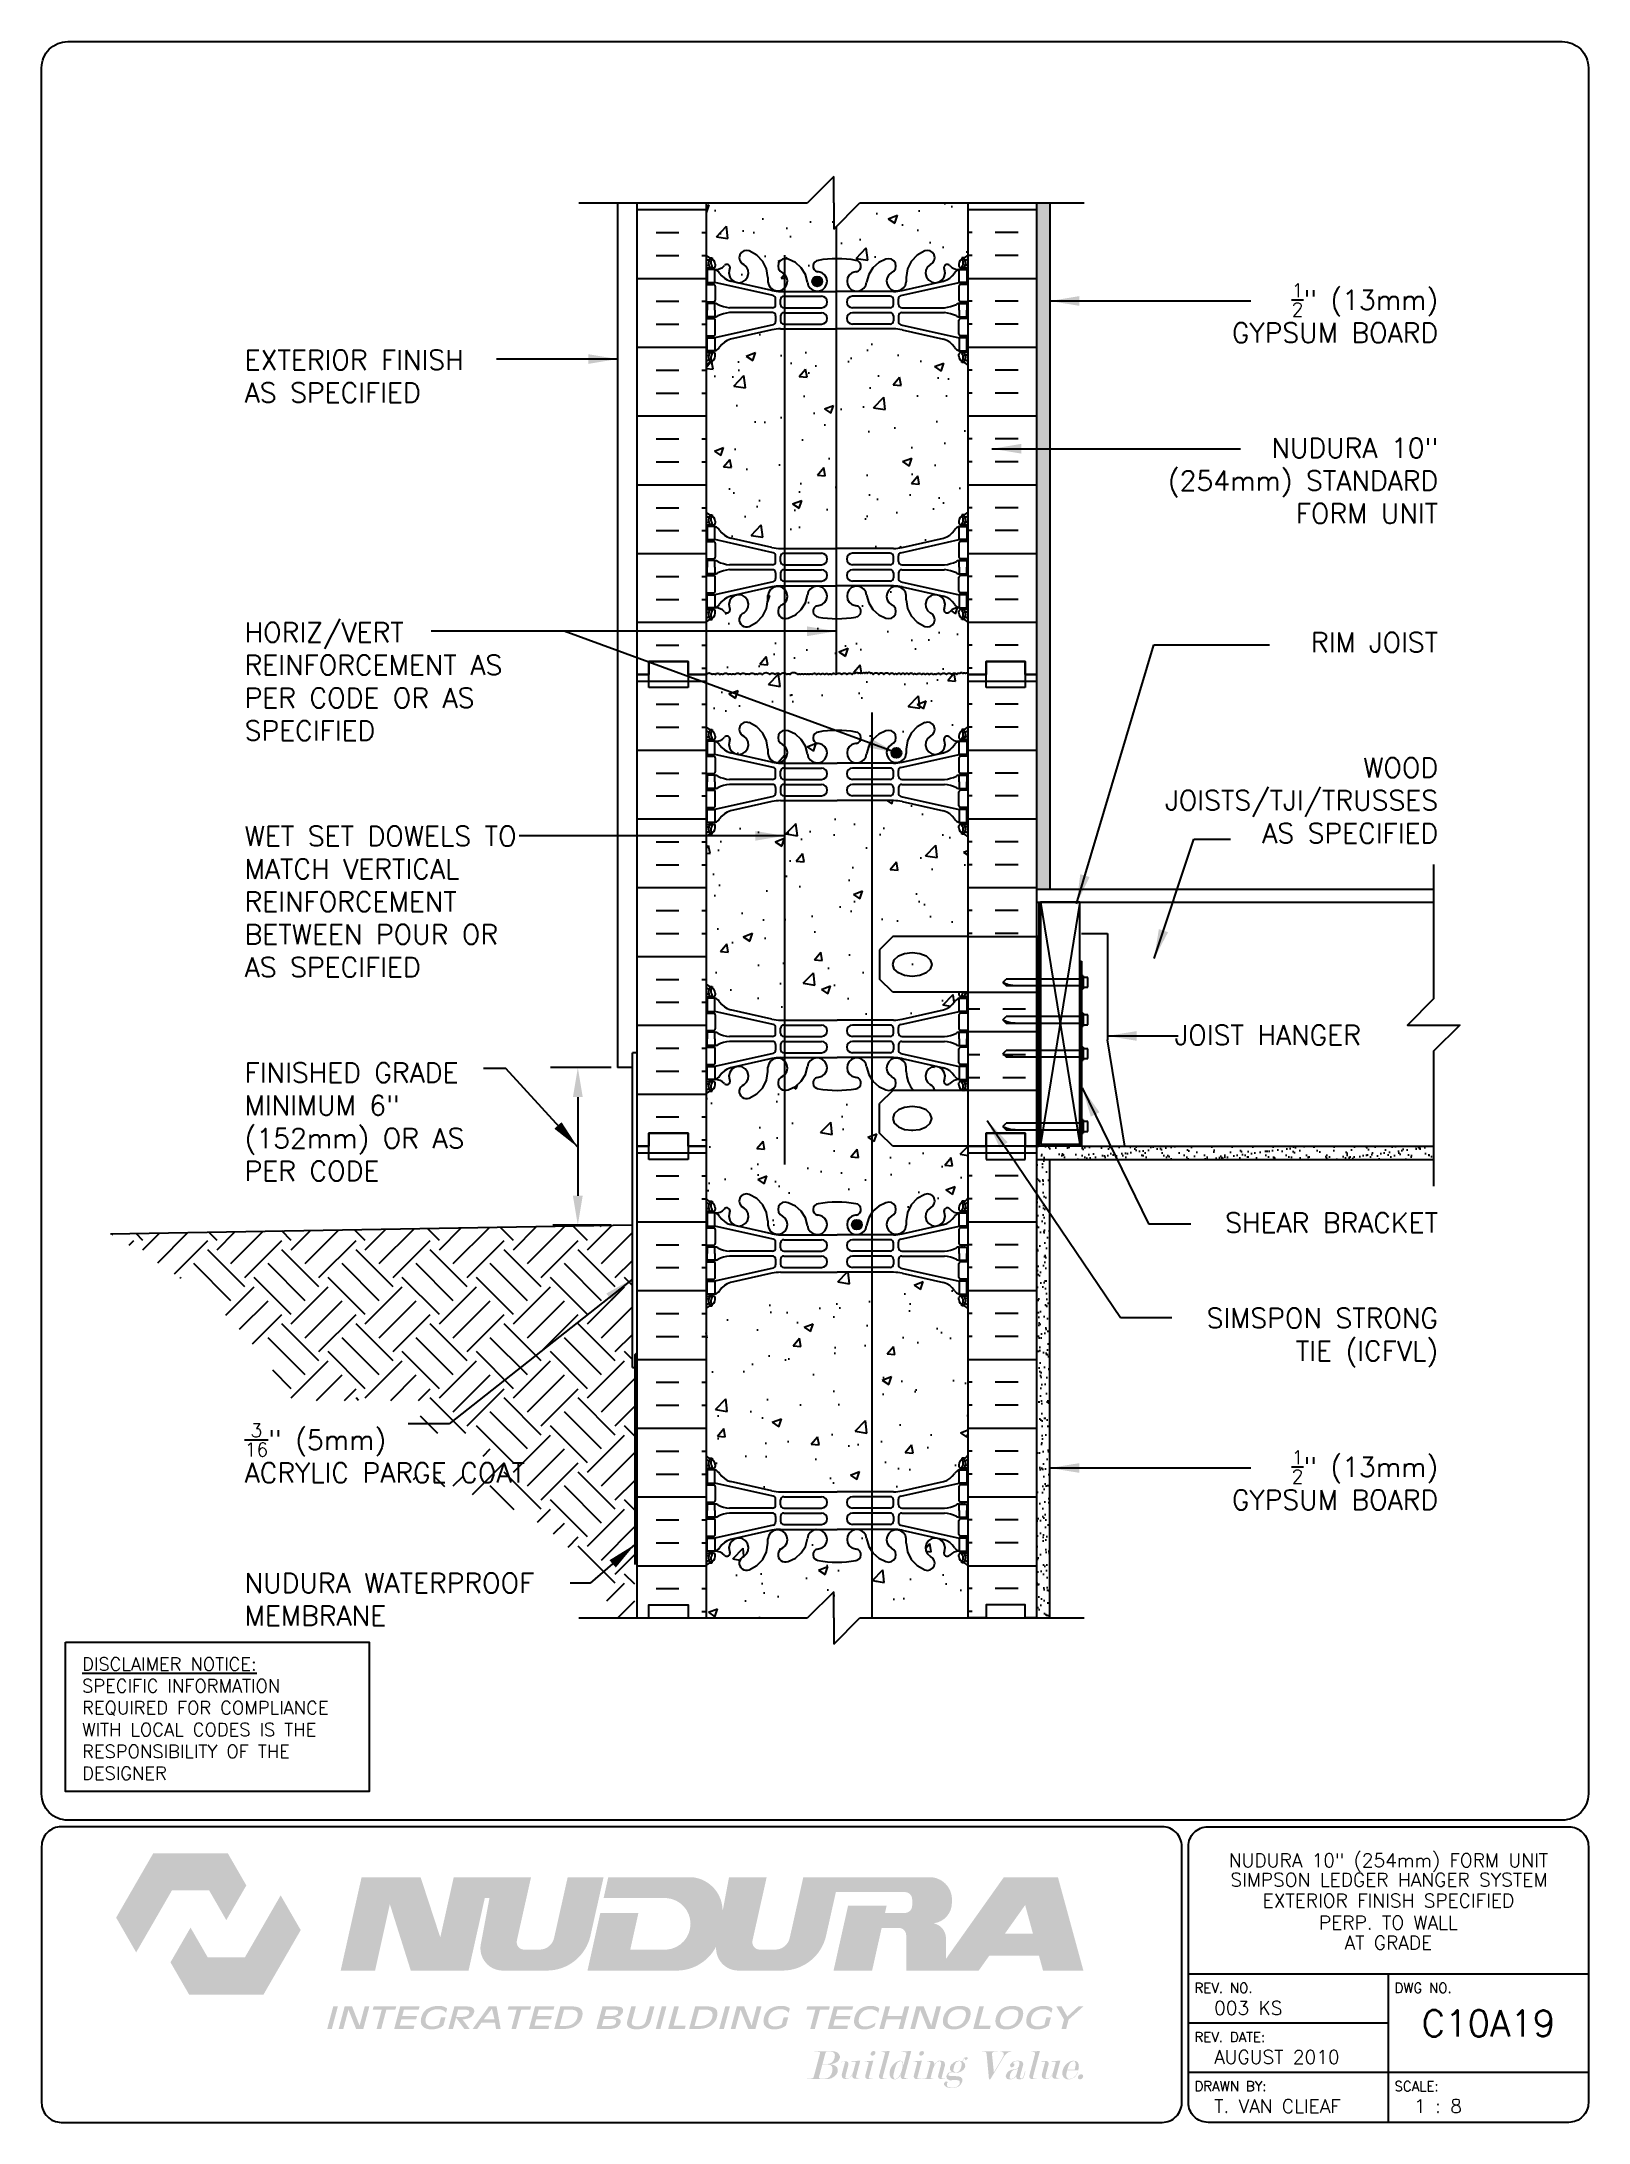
# Paper-space layout 'C10A19' of a CAD drawing. Header units: inches. Extents: x 0.42 to 7.8, y 0.49 to 10.41.
# The model-space entities are those that its viewports show. They can reach past a viewport. Long polylines and large blocks are cut down to what shows.
import ezdxf
from ezdxf.enums import TextEntityAlignment as Align

# ---------------------------------------------------------------- set-up
doc = ezdxf.new("R2010")
doc.units = ezdxf.units.IN
doc.header["$LTSCALE"] = 0.5
doc.header["$MEASUREMENT"] = 0
doc.linetypes.add('DASHED2', pattern=[0.375, 0.25, -0.125])
doc.linetypes.add('HIDDEN2', pattern=[0.1875, 0.125, -0.0625])
for name, color, linetype in [('HATCH', 12, 'Continuous'), ('line25', 2, 'Continuous'), ('LINE3', 3, 'Continuous'), ('LINE50', 5, 'Continuous'), ('LINE9', 9, 'Continuous'), ('LOGO', 7, 'Continuous'), ('TBK_LINE65', 3, 'Continuous'), ('TBK_TEXT', 4, 'Continuous'), ('TEXT', 4, 'Continuous'), ('Web_Edge', 9, 'Continuous')]:
    doc.layers.add(name, color=color, linetype=linetype)
doc.styles.add('DIM', font='romans.shx', dxfattribs={"width": 0.7})
doc.styles.add('ROMANS', font='romans.shx', dxfattribs={"height": 1.125})
doc.dimstyles.new('ext_12', dxfattribs={"dimscale": 12, "dimtxt": 0.09375, "dimasz": 0.09375, "dimexe": 0.09375, "dimexo": 0.0625, "dimgap": 0.0625, "dimtad": 1, "dimdec": 1, "dimzin": 3, "dimdsep": 46, "dimlunit": 4, "dimtxsty": 'DIM', "dimcen": 0.09, "dimdle": 0.09375, "dimclrt": 4, "dimadec": 0, "dimazin": 0, "dimtfac": 1, "dimtdec": 1, "dimtmove": 2, "dimatfit": 3, "dimfxl": 1, "dimfrac": 2, "dimtolj": 1, "dimtzin": 0, "dimarcsym": 0})
pattern_1 = [(37.5, (68.3863, 7.7802), (-0.0157483, 0.481706), [0, -0.38, 0, -0.425, 0, -0.40625]), (7.5, (68.3863, 7.7802), (0.442444, 0.7055365), [0, -0.205, 0, -0.3425, 0, -0.13125]), (327.5, (68.0788, 7.7802), (0.7785355, 0.0014148), [0, -0.125, 0, -0.45, 0, -0.5875]), (317.5, (68.0788, 7.7802), (0.7515317, 0.219419), [0, -0.0625, 0, -0.295, 0, -0.3375])]
pattern_2 = [(50, (5.6803, -1.6908), (3.5863, -0.31376), [0.375, -4.125]), (355, (5.6803, -1.6908), (-0.69376, 3.76096), [0.3, -3.3]), (100.4514, (5.979, -1.717), (2.89255, 3.4472), [0.3187, -3.50571]), (46.184, (5.6803, -0.691), (5.3362, -0.8276), [0.5625, -6.1875]), (96.6356, (6.125, -0.76), (4.67331, 4.8706), [0.47805, -5.25856]), (351.184, (5.6803, -0.691), (4.6733, 4.8706), [0.45, -4.95]), (21, (6.1803, -0.9408), (2.984535, -2.013094), [0.375, -4.125]), (326, (6.1803, -0.9408), (1.21658, 3.62575), [0.3, -3.3]), (71.4514, (6.429, -1.1086), (4.20111, 1.61265), [0.3187, -3.50571]), (37.5, (5.6803, -1.6908), (0.060799, 1.664469), [0, -3.26, 0, -3.35, 0, -3.3125]), (7.5, (5.6803, -1.6908), (1.315348, 1.972059), [0, -1.91, 0, -3.185, 0, -1.2625]), (327.5, (4.5653, -1.6908), (2.669112, -0.112774), [0, -1.25, 0, -3.9, 0, -5.175]), (317.5, (4.0653, -1.6908), (2.91593, 0.500525), [0, -1.625, 0, -2.59, 0, -3.675])]

psp = doc.layouts.new('C10A19')

# ---------------------------------------------------------------- texts
at = {"layer": 'TBK_TEXT', "color": 7, "style": 'ROMANS'}
for s, p in [('REV. NO.', (5.9215, 1.107)), ('DWG NO.', (6.876, 1.107)), ('REV. DATE:', (5.9215, 0.8726)), ('DRAWN BY:', (5.9215, 0.6382)), ('SCALE:', (6.876, 0.6382))]:
    psp.add_text(s, height=0.04688, dxfattribs=at).set_placement(p)
at = {"layer": 'TEXT', "insert": (0.6134, 2.7065), "char_height": 0.0625, "width": 1.41371, "attachment_point": 1, "style": 'ROMANS'}
psp.add_mtext('{\\Fromans.shx|c1;\\LDISCLAIMER NOTICE:\\l\\PSPECIFIC INFORMATION REQUIRED FOR COMPLIANCE WITH LOCAL CODES IS THE RESPONSIBILITY OF THE DESIGNER}', dxfattribs=at)

msp = doc.modelspace()

# ---------------------------------------------------------------- texts
at = {"layer": 'TEXT', "style": 'ROMANS'}
msp.add_text(' JOIST HANGER', height=0.75, dxfattribs=at).set_placement((130.443, 31.274), align=Align.MIDDLE_LEFT)
at = {"layer": 'TEXT', "char_height": 0.75, "style": 'ROMANS'}
for s, insert, width, attachment_point in [('\\A1;{\\H0.7x;\\S1/2;}" (13mm) GYPSUM BOARD', (141.008, 58.829), 10.30082, 6), ('EXTERIOR FINISH\\PAS SPECIFIED', (95.446, 56.417), 11.74859, 4), ('NUDURA 10" (254mm) STANDARD FORM UNIT', (141.008, 52.43), 11.43486, 6), ('HORIZ/VERT REINFORCEMENT AS PER CODE OR AS SPECIFIED', (95.446, 44.77), 11.74859, 4), ('RIM JOIST', (141.008, 46.265), 11.43486, 6), ('WOOD JOISTS/TJI/TRUSSES AS SPECIFIED', (141.008, 40.231), 11.43486, 6), ('WET SET DOWELS TO MATCH VERTICAL REINFORCEMENT BETWEEN POUR OR AS SPECIFIED', (95.446, 36.368), 11.74859, 4), ('FINISHED GRADE MINIMUM 6" (152mm) OR AS PER CODE', (95.446, 27.967), 10.75183, 4), ('SHEAR BRACKET', (141.008, 24.113), 11.43486, 6), ('SIMSPON STRONG TIE (ICFVL)', (141.008, 19.725), 10.60311, 6), ('\\A1;{\\H0.7x;\\S3/16;}" (5mm) \\PACRYLIC PARGE COAT', (95.446, 15.327), 11.74859, 4), ('\\A1;{\\H0.7x;\\S1/2;}" (13mm) GYPSUM BOARD', (141.008, 14.296), 10.10948, 6), ('\\A1;NUDURA WATERPROOF MEMBRANE', (95.446, 9.745), 12.78313, 4)]:
    msp.add_mtext(s, dxfattribs=dict(at, insert=insert, width=width, attachment_point=attachment_point))

# ---------------------------------------------------------------- blocks, each defined once
blk = doc.blocks.new('TITLEBLOCK-Tag')
at = {"style": 'ROMANS'}
for tag, height, p in [('TITLE_LINE_1', 0.0625, (0.927, -0.1328)), ('TITLE_LINE_2', 0.0625, (0.9294, -0.2258)), ('CENTRE-LINE-3', 0.0625, (0.927, -0.3246)), ('TITLE_LINE_4', 0.0625, (0.927, -0.4299)), ('TITLE_LINE_5', 0.0625, (0.927, -0.526)), ('DWG', 0.125, (1.4043, -0.9102))]:
    blk.add_attdef(tag, text='', height=height, dxfattribs=at).set_placement(p, align=Align.MIDDLE_CENTER)
for tag, p in [('LATEST_REVISION', (0.0954, -0.8366)), ('REVISION_DATE', (0.0954, -1.071)), ('DRAWN_BY', (0.0954, -1.3053)), ('SCALE', (1.0499, -1.3053))]:
    blk.add_attdef(tag, text='', height=0.0469, dxfattribs=at).set_placement(p, align=Align.MIDDLE_LEFT)

# ---------------------------------------------------------------- hatches: boundary and pattern name
at = {"layer": 'HATCH'}
h = msp.add_hatch(dxfattribs=at)
h.set_pattern_fill('INSUL', color=256, scale=7, style=0)
h.set_pattern_definition([(0, (-2813.0993, -351.9751), (0, 2.625), []), (0, (-2813.0993, -351.1001), (0, 2.625), [0.875, -0.875]), (0, (-2813.0993, -350.2251), (0, 2.625), [0.875, -0.875])])
h.paths.add_polyline_path([(110.437, 45.034), (110.875, 45.034), (110.875, 45.534), (112.375, 45.534), (112.375, 45.034), (113.062, 45.034), (113.062, 63.034), (112.375, 63.034), (112.375, 63.534), (110.875, 63.534), (110.875, 63.034), (110.437, 63.034)])
h = msp.add_hatch(dxfattribs=at)
h.set_pattern_fill('AR-CONC', color=256, scale=0.5)
h.paths.add_polyline_path([(118.045, 62.142), (117.937, 62.034), (117.937, 63.034), (117.937, 64.034), (116.937, 63.034), (113.062, 63.034), (113.062, 61.034, 0.088416), (113.208, 60.937), (113.298, 60.937), (113.298, 60.895, -0.249069), (113.408, 60.688), (113.408, 60.621, -0.414214), (113.346, 60.558), (113.298, 60.558), (113.298, 60.488), (113.403, 60.488, 0.231736), (113.761, 60.639, -0.8344), (113.972, 60.514), (113.961, 60.492, 2.155404), (114.499, 60.687, -1), (114.713, 61.198, -0.311223), (115.422, 60.182), (115.421, 60.017, 0.643985), (116.062, 59.781), (116.062, 60.308, 0.067459), (115.983, 60.37, -1), (116.196, 60.881, -0.307094), (116.935, 59.985, 1.604516), (117.493, 60.361, 0.044004), (117.352, 60.401, -0.921438), (117.348, 60.839, -0.046405), (118.045, 60.904)])
h.paths.add_polyline_path([(117.494, 60.036, -1), (117.119, 60.036, -1)], flags=16)
h.paths.add_polyline_path([(123.062, 63.034), (118.937, 63.034), (118.045, 62.142), (118.045, 60.904, -0.048684), (118.776, 60.839, -0.921438), (118.772, 60.401, 0.044004), (118.631, 60.361, 1.604516), (119.19, 59.985, -0.307094), (119.928, 60.881, -1), (120.142, 60.37, 1.661382), (120.703, 60.017), (120.703, 60.162, -0.316114), (121.412, 61.198, -1), (121.625, 60.687, 2.135543), (122.166, 60.487, -0.940447), (122.364, 60.639, 0.23174), (122.721, 60.488), (122.826, 60.488), (122.826, 60.558), (122.779, 60.558, -0.414214), (122.716, 60.621), (122.716, 60.688, -0.249069), (122.826, 60.895), (122.826, 60.937), (122.916, 60.937, 0.08841), (123.062, 61.034)])
h.paths.add_polyline_path([(123.062, 56.842, 0.08841), (122.916, 56.939), (122.826, 56.939), (122.826, 56.981, -0.249069), (122.716, 57.188), (122.716, 57.256, -0.414214), (122.779, 57.318), (122.826, 57.318), (122.826, 57.388), (122.721, 57.388, -0.168672), (122.535, 57.538, 0.17445), (122.128, 57.834), (120.547, 58.187, 0.054974), (120.22, 58.223), (118.045, 58.223), (118.045, 49.846), (120.22, 49.846, 0.054974), (120.547, 49.882), (122.128, 50.235, 0.17445), (122.535, 50.531, -0.168672), (122.721, 50.681), (122.826, 50.681), (122.826, 50.751), (122.779, 50.751, -0.414214), (122.716, 50.813), (122.716, 50.881, -0.249069), (122.826, 51.088), (122.826, 51.129), (122.916, 51.129, 0.08841), (123.062, 51.227)])
h.paths.add_polyline_path([(118.045, 58.223), (116.062, 58.223), (116.062, 49.846), (118.045, 49.846)])
h.paths.add_polyline_path([(116.062, 58.223), (115.904, 58.223, 0.054974), (115.578, 58.187), (113.997, 57.834, 0.17445), (113.589, 57.538, -0.168672), (113.403, 57.388), (113.298, 57.388), (113.298, 57.318), (113.346, 57.318, -0.414214), (113.408, 57.256), (113.408, 57.188, -0.249069), (113.298, 56.981), (113.298, 56.939), (113.208, 56.939, 0.088416), (113.062, 56.842), (113.062, 51.227, 0.088416), (113.208, 51.129), (113.298, 51.129), (113.298, 51.088, -0.249069), (113.408, 50.881), (113.408, 50.813, -0.414214), (113.346, 50.751), (113.298, 50.751), (113.298, 50.681), (113.403, 50.681, -0.168672), (113.589, 50.531, 0.17445), (113.997, 50.235), (115.578, 49.882, 0.054974), (115.904, 49.846), (116.062, 49.846)])
h.paths.add_polyline_path([(116.062, 40.223), (115.904, 40.223, 0.054974), (115.578, 40.187), (113.997, 39.834, 0.17445), (113.589, 39.538, -0.168672), (113.403, 39.388), (113.298, 39.388), (113.298, 39.318), (113.346, 39.318, -0.414214), (113.408, 39.256), (113.408, 39.188, -0.249069), (113.298, 38.981), (113.298, 38.939), (113.208, 38.939, 0.088416), (113.062, 38.842), (113.062, 33.227, 0.088416), (113.208, 33.129), (113.298, 33.129), (113.298, 33.088, -0.249069), (113.408, 32.881), (113.408, 32.813, -0.414214), (113.346, 32.751), (113.298, 32.751), (113.298, 32.681), (113.403, 32.681, -0.168672), (113.589, 32.531, 0.17445), (113.997, 32.235), (115.578, 31.882, 0.054974), (115.904, 31.846), (116.062, 31.846)])
h.paths.add_polyline_path([(119.385, 40.223), (118.062, 40.223), (116.062, 40.223), (116.062, 31.846), (118.062, 31.846), (119.385, 31.846), (119.385, 35.034)])
h.paths.add_polyline_path([(123.062, 38.842, 0.08841), (122.916, 38.939), (122.826, 38.939), (122.826, 38.981, -0.249069), (122.716, 39.188), (122.716, 39.256, -0.414214), (122.779, 39.318), (122.826, 39.318), (122.826, 39.388), (122.721, 39.388, -0.168672), (122.535, 39.538, 0.17445), (122.128, 39.834), (120.547, 40.187, 0.054974), (120.22, 40.223), (119.385, 40.223), (119.385, 35.034), (119.385, 31.846), (120.22, 31.846, 0.054974), (120.547, 31.882), (122.128, 32.235, 0.17445), (122.535, 32.531, -0.168672), (122.721, 32.681), (122.826, 32.681), (122.826, 32.751), (122.779, 32.751, -0.414214), (122.716, 32.813), (122.716, 32.909), (120.187, 32.909), (119.687, 33.409), (119.687, 34.534), (120.187, 35.034), (123.062, 35.034)])
h = msp.add_hatch(dxfattribs=at)
h.set_pattern_fill('INSUL', color=256, scale=7, style=0)
h.set_pattern_definition([(180, (3049.224, -351.9751), (0, 2.625), []), (180, (3049.224, -351.1001), (0, 2.625), [0.875, -0.875]), (180, (3049.224, -350.2251), (0, 2.625), [0.875, -0.875])])
h.paths.add_polyline_path([(125.687, 45.034), (125.25, 45.034), (125.25, 45.534), (123.75, 45.534), (123.75, 45.034), (123.062, 45.034), (123.062, 63.034), (123.75, 63.034), (123.75, 63.534), (125.25, 63.534), (125.25, 63.034), (125.687, 63.034)])
h = msp.add_hatch(dxfattribs=at)
h.set_pattern_fill('AR-SAND', color=256, scale=0.25, style=0)
h.set_pattern_definition(pattern_1)
h.paths.add_polyline_path([(126.187, 63.034), (125.687, 63.034), (125.687, 45.034), (125.687, 36.847), (126.187, 36.847)])
h = msp.add_hatch(dxfattribs=at)
h.set_pattern_fill('AR-CONC', color=256, scale=0.5)
h.paths.add_polyline_path([(118.045, 47.165, -0.046405), (117.348, 47.23, -0.843243), (117.314, 47.662, 0.055617), (117.493, 47.708, 1.604516), (116.935, 48.083, -0.307094), (116.196, 47.188, -0.124037), (116.062, 47.168), (116.062, 45.094, -0.177315), (116.147, 45.034, -0.520567), (116.257, 45.034, -0.520567), (116.564, 45.034, -0.520567), (116.669, 45.034, -0.520567), (116.784, 45.034, -0.520567), (116.905, 45.034, -0.520567), (116.994, 45.034, -0.520567), (117.109, 45.034, -0.520567), (117.288, 45.034, -0.520567), (117.435, 45.034, -0.520567), (117.587, 45.034, -0.520567), (117.744, 45.034, -0.520567), (117.844, 45.034, -0.520567), (118.022, 45.034, -0.063661), (118.045, 45.06)])
h.paths.add_polyline_path([(116.062, 47.168, -0.7793), (115.983, 47.699, 0.067459), (116.062, 47.761), (116.062, 48.288, 0.643985), (115.421, 48.052), (115.422, 47.906, -0.316114), (114.713, 46.871, -1), (114.499, 47.382, 2.155404), (113.961, 47.576), (113.972, 47.555, -0.834375), (113.761, 47.43, 0.23174), (113.403, 47.581), (113.298, 47.581), (113.298, 47.511), (113.346, 47.511, -0.414214), (113.408, 47.448), (113.408, 47.381, -0.249069), (113.298, 47.173), (113.298, 47.132), (113.208, 47.132, 0.088416), (113.062, 47.034), (113.062, 45.034, -0.520567), (113.293, 45.034, -0.520567), (113.414, 45.034, -0.520567), (113.597, 45.034, -0.520567), (113.702, 45.034, -0.520567), (113.912, 45.034, -0.520567), (114.038, 45.034, -0.520567), (114.164, 45.034, -0.520567), (114.374, 45.034, -0.520567), (114.584, 45.034, -0.520567), (114.704, 45.034, -0.520567), (114.93, 45.034, -0.520567), (115.024, 45.034, -0.520567), (115.213, 45.034, -0.520567), (115.491, 45.034, -0.520567), (115.701, 45.034, -0.520567), (115.901, 45.034, -0.314246), (116.062, 45.094)])
h = msp.add_hatch(dxfattribs=at)
h.set_pattern_fill('AR-CONC', color=256, scale=0.5)
h.paths.add_polyline_path([(123.062, 45.034), (123.062, 45.048, 0.666566), (122.961, 45.076, 0.520567), (122.872, 45.076, 0.520567), (122.741, 45.076, 0.520567), (122.641, 45.034, 0.520567), (122.437, 45.034, 0.520567), (122.243, 45.034, 0.520567), (122.022, 45.034, 0.520567), (121.844, 45.034, 0.520567), (121.744, 45.034, 0.520567), (121.587, 45.034, 0.520567), (121.435, 45.034, 0.520567), (121.288, 45.034, 0.520567), (121.109, 45.034, 0.272614), (121.044, 45.064, 0.272614), (120.979, 45.034, 0.520567), (120.801, 45.034, 0.520567), (120.654, 45.034, 0.520567), (120.502, 45.034, 0.520567), (120.344, 45.034, 0.520567), (120.245, 45.034, 0.520567), (120.066, 45.034, 0.520567), (119.846, 45.034, 0.520567), (119.652, 45.034, 0.520567), (119.447, 45.034, 0.520567), (119.348, 45.076, 0.520567), (119.216, 45.076, 0.520567), (119.127, 45.076, 0.520567), (119.044, 45.076, 0.520567), (118.961, 45.076, 0.520567), (118.872, 45.076, 0.520567), (118.741, 45.076, 0.520567), (118.641, 45.034, 0.520567), (118.437, 45.034, 0.520567), (118.243, 45.034, 0.520567), (118.022, 45.034, 0.520567), (117.844, 45.034, 0.520567), (117.744, 45.034, 0.520567), (117.587, 45.034, 0.520567), (117.435, 45.034, 0.520567), (117.288, 45.034, 0.520567), (117.109, 45.034, 0.520567), (116.994, 45.034, 0.520567), (116.905, 45.034, 0.520567), (116.784, 45.034, 0.520567), (116.669, 45.034, 0.520567), (116.564, 45.034, 0.520567), (116.257, 45.034, 0.520567), (116.147, 45.034, 0.177315), (116.062, 45.094), (116.062, 42.901, -0.124037), (116.196, 42.881, -0.307094), (116.935, 41.985, 1.604516), (117.493, 42.361, 0.055617), (117.314, 42.407, -0.843243), (117.348, 42.839, -0.047544), (118.062, 42.904, -0.047544), (118.776, 42.839, -0.843243), (118.81, 42.407, 0.055617), (118.631, 42.361, 1.604516), (119.19, 41.985, -0.307094), (119.928, 42.881, -1), (120.142, 42.37, 1.661382), (120.703, 42.017), (120.703, 42.162, -0.316114), (121.412, 43.198, -1), (121.625, 42.687, 2.155404), (122.164, 42.492), (122.152, 42.514, -0.834375), (122.364, 42.639, 0.23174), (122.721, 42.488), (122.826, 42.488), (122.826, 42.558), (122.779, 42.558, -0.414214), (122.716, 42.621), (122.716, 42.688, -0.249069), (122.826, 42.895), (122.826, 42.937), (122.916, 42.937, 0.08841), (123.062, 43.034)])
h.paths.add_polyline_path([(120.517, 42.045, -1), (120.142, 42.045, -1)], flags=16)
h.paths.add_polyline_path([(123.062, 47.034, 0.08841), (122.916, 47.132), (122.826, 47.132), (122.826, 47.173, -0.249069), (122.716, 47.381), (122.716, 47.448, -0.414214), (122.779, 47.511), (122.826, 47.511), (122.826, 47.581), (122.721, 47.581, 0.231736), (122.364, 47.43, -0.8344), (122.152, 47.555), (122.164, 47.576, 2.155404), (121.625, 47.382, -1), (121.412, 46.871, -0.311223), (120.703, 47.887), (120.703, 48.052, 1.661382), (120.142, 47.699, -1), (119.928, 47.188, -0.307094), (119.19, 48.083, 1.604516), (118.631, 47.708, 0.055617), (118.81, 47.662, -0.843243), (118.776, 47.23, -0.048684), (118.045, 47.165), (118.045, 45.06, -0.44225), (118.243, 45.034, -0.520567), (118.437, 45.034, -0.520567), (118.641, 45.034, -0.520567), (118.741, 45.076, -0.520567), (118.872, 45.076, -0.520567), (118.961, 45.076, -0.520567), (119.044, 45.076, -0.520567), (119.127, 45.076, -0.520567), (119.216, 45.076, -0.520567), (119.348, 45.076, -0.520567), (119.447, 45.034, -0.520567), (119.652, 45.034, -0.520567), (119.846, 45.034, -0.520567), (120.066, 45.034, -0.520567), (120.245, 45.034, -0.520567), (120.344, 45.034, -0.520567), (120.502, 45.034, -0.520567), (120.654, 45.034, -0.520567), (120.801, 45.034, -0.520567), (120.979, 45.034, -0.272614), (121.044, 45.064, -0.272614), (121.109, 45.034, -0.520567), (121.288, 45.034, -0.520567), (121.435, 45.034, -0.520567), (121.587, 45.034, -0.520567), (121.744, 45.034, -0.520567), (121.844, 45.034, -0.520567), (122.022, 45.034, -0.520567), (122.243, 45.034, -0.520567), (122.437, 45.034, -0.520567), (122.641, 45.034, -0.520567), (122.741, 45.076, -0.520567), (122.872, 45.076, -0.520567), (122.961, 45.076, -0.666566), (123.062, 45.048)])
h = msp.add_hatch(dxfattribs=at)
h.set_pattern_fill('INSUL', color=256, scale=7, style=0)
h.set_pattern_definition([(0, (-2813.0993, -369.9751), (0, 2.625), []), (0, (-2813.0993, -369.1001), (0, 2.625), [0.875, -0.875]), (0, (-2813.0993, -368.2251), (0, 2.625), [0.875, -0.875])])
h.paths.add_polyline_path([(110.437, 27.034), (110.875, 27.034), (110.875, 27.534), (112.375, 27.534), (112.375, 27.034), (113.062, 27.034), (113.062, 45.034), (112.375, 45.034), (112.375, 45.534), (110.875, 45.534), (110.875, 45.034), (110.437, 45.034)])
h = msp.add_hatch(dxfattribs=at)
h.set_pattern_fill('INSUL', color=256, scale=7, style=0)
h.set_pattern_definition([(180, (3049.224, -369.9751), (0, 2.625), []), (180, (3049.224, -369.1001), (0, 2.625), [0.875, -0.875]), (180, (3049.224, -368.2251), (0, 2.625), [0.875, -0.875])])
h.paths.add_polyline_path([(123.062, 35.034), (125.687, 35.034), (125.687, 45.034), (125.25, 45.034), (125.25, 45.534), (123.75, 45.534), (123.75, 45.034), (123.062, 45.034)])
h = msp.add_hatch(dxfattribs=at)
h.set_pattern_fill('AR-CONC', color=256, scale=0.5)
h.paths.add_polyline_path([(116.062, 45.094, 0.314246), (115.901, 45.034, 0.520567), (115.701, 45.034, 0.520567), (115.491, 45.034, 0.520567), (115.213, 45.034, 0.520567), (115.024, 45.034, 0.520567), (114.93, 45.034, 0.520567), (114.704, 45.034, 0.520567), (114.584, 45.034, 0.520567), (114.374, 45.034, 0.520567), (114.164, 45.034, 0.520567), (114.038, 45.034, 0.520567), (113.912, 45.034, 0.520567), (113.702, 45.034, 0.520567), (113.597, 45.034, 0.520567), (113.414, 45.034, 0.520567), (113.293, 45.034, 0.520567), (113.062, 45.034), (113.062, 43.034, 0.088416), (113.208, 42.937), (113.298, 42.937), (113.298, 42.895, -0.249069), (113.408, 42.688), (113.408, 42.621, -0.414214), (113.346, 42.558), (113.298, 42.558), (113.298, 42.488), (113.403, 42.488, 0.231736), (113.761, 42.639, -0.8344), (113.972, 42.514), (113.961, 42.492, 2.155404), (114.499, 42.687, -1), (114.713, 43.198, -0.311223), (115.422, 42.182), (115.421, 42.017, 0.643985), (116.062, 41.781), (116.062, 42.308, 0.067459), (115.983, 42.37, -0.7793), (116.062, 42.901)])
h = msp.add_hatch(dxfattribs=at)
h.set_pattern_fill('AR-CONC', color=256, scale=0.5, style=0)
h.set_pattern_definition(pattern_2)
edge = h.paths.add_edge_path(flags=17)
edge.add_ellipse((120.933, 33.972), major_axis=(-0.746, 0), ratio=0.610344, start_angle=0, end_angle=360)
h = msp.add_hatch(dxfattribs=at)
h.set_pattern_fill('INSUL', color=256, scale=7, style=0)
h.set_pattern_definition([(0, (68.3863, 7.7802), (0, 2.625), []), (0, (68.3863, 8.6552), (0, 2.625), [0.875, -0.875]), (0, (68.3863, 9.5302), (0, 2.625), [0.875, -0.875])])
h.paths.add_polyline_path([(125.687, 32.909), (123.062, 32.909), (123.062, 29.159), (125.687, 29.159)])
h = msp.add_hatch(dxfattribs=at)
h.set_pattern_fill('AR-CONC', color=256, scale=0.5)
h.paths.add_polyline_path([(115.983, 29.699, 0.067459), (116.062, 29.761), (116.062, 30.288, 0.643985), (115.421, 30.052), (115.422, 29.906, -0.316114), (114.713, 28.871, -1), (114.499, 29.382, 2.155404), (113.961, 29.576), (113.972, 29.555, -0.834375), (113.761, 29.43, 0.23174), (113.403, 29.581), (113.298, 29.581), (113.298, 29.511), (113.346, 29.511, -0.414214), (113.408, 29.448), (113.408, 29.381, -0.249069), (113.298, 29.173), (113.298, 29.132), (113.208, 29.132, 0.088416), (113.062, 29.034), (113.062, 27.034), (113.062, 25.034, 0.088416), (113.208, 24.937), (113.298, 24.937), (113.298, 24.895, -0.249069), (113.408, 24.688), (113.408, 24.621, -0.414214), (113.346, 24.558), (113.298, 24.558), (113.298, 24.488), (113.403, 24.488, 0.231736), (113.761, 24.639, -0.8344), (113.972, 24.514), (113.961, 24.492, 2.155404), (114.499, 24.687, -1), (114.713, 25.198, -0.311223), (115.422, 24.182), (115.421, 24.017, 1.661382), (115.983, 24.37, -1), (116.196, 24.881, -0.307094), (116.935, 23.985, 1.604516), (117.493, 24.361, 0.055617), (117.314, 24.407, -0.843243), (117.348, 24.839, -0.047544), (118.062, 24.904, -0.047544), (118.776, 24.839, -0.843243), (118.81, 24.407, 0.055617), (118.631, 24.361, 1.604516), (119.19, 23.985, -0.13532), (119.385, 24.499), (119.385, 29.57, -0.13532), (119.19, 30.083, 1.604516), (118.631, 29.708, 0.055617), (118.81, 29.662, -0.843243), (118.776, 29.23, -0.047544), (118.062, 29.165, -0.047544), (117.348, 29.23, -0.843243), (117.314, 29.662, 0.055617), (117.493, 29.708, 1.604516), (116.935, 30.083, -0.307094), (116.196, 29.188, -1)])
h.paths.add_polyline_path([(119.008, 24.04, -1), (118.633, 24.04, -1)], flags=16)
h.paths.add_polyline_path([(123.062, 27.034), (120.187, 27.034), (119.687, 27.534), (119.687, 28.659), (120.187, 29.159), (120.986, 29.159, -0.184932), (120.703, 29.887), (120.703, 30.052, 1.661382), (120.142, 29.699, -1), (119.928, 29.188, -0.16492), (119.385, 29.57), (119.385, 24.499, -0.16492), (119.928, 24.881, -1), (120.142, 24.37, 1.661382), (120.703, 24.017), (120.703, 24.162, -0.316114), (121.412, 25.198, -1), (121.625, 24.687, 2.155404), (122.164, 24.492), (122.152, 24.514, -0.834375), (122.364, 24.639, 0.23174), (122.721, 24.488), (122.826, 24.488), (122.826, 24.558), (122.779, 24.558, -0.414214), (122.716, 24.621), (122.716, 24.688, -0.249069), (122.826, 24.895), (122.826, 24.937), (122.916, 24.937, 0.08841), (123.062, 25.034)])
h.paths.add_polyline_path([(122.164, 29.576, 2.155404), (121.625, 29.382, -0.270238), (121.793, 29.159), (122.826, 29.159), (122.826, 29.173, -0.249069), (122.716, 29.381), (122.716, 29.448, -0.414214), (122.779, 29.511), (122.826, 29.511), (122.826, 29.581), (122.721, 29.581, 0.231736), (122.364, 29.43, -0.8344), (122.152, 29.555)], flags=17)
h.paths.add_polyline_path([(119.385, 22.223), (118.062, 22.223), (115.904, 22.223, 0.054974), (115.578, 22.187), (113.997, 21.834, 0.17445), (113.589, 21.538, -0.168672), (113.403, 21.388), (113.298, 21.388), (113.298, 21.318), (113.346, 21.318, -0.414214), (113.408, 21.256), (113.408, 21.188, -0.249069), (113.298, 20.981), (113.298, 20.939), (113.208, 20.939, 0.088416), (113.062, 20.842), (113.062, 15.227, 0.088416), (113.208, 15.129), (113.298, 15.129), (113.298, 15.088, -0.249069), (113.408, 14.881), (113.408, 14.813, -0.414214), (113.346, 14.751), (113.298, 14.751), (113.298, 14.681), (113.403, 14.681, -0.168672), (113.589, 14.531, 0.17445), (113.997, 14.235), (115.578, 13.882, 0.054974), (115.904, 13.846), (118.062, 13.846), (119.385, 13.846)])
h.paths.add_polyline_path([(123.062, 20.842, 0.08841), (122.916, 20.939), (122.826, 20.939), (122.826, 20.981, -0.249069), (122.716, 21.188), (122.716, 21.256, -0.414214), (122.779, 21.318), (122.826, 21.318), (122.826, 21.388), (122.721, 21.388, -0.168672), (122.535, 21.538, 0.17445), (122.128, 21.834), (120.547, 22.187, 0.054974), (120.22, 22.223), (119.385, 22.223), (119.385, 13.846), (120.22, 13.846, 0.054974), (120.547, 13.882), (122.128, 14.235, 0.17445), (122.535, 14.531, -0.168672), (122.721, 14.681), (122.826, 14.681), (122.826, 14.751), (122.779, 14.751, -0.414214), (122.716, 14.813), (122.716, 14.881, -0.249069), (122.826, 15.088), (122.826, 15.129), (122.916, 15.129, 0.08841), (123.062, 15.227)])
h.paths.add_polyline_path([(119.385, 11.57, -0.13532), (119.19, 12.083, 1.604516), (118.631, 11.708, 0.055617), (118.81, 11.662, -0.843243), (118.776, 11.23, -0.047544), (118.062, 11.165, -0.047544), (117.348, 11.23, -0.843243), (117.314, 11.662, 0.055617), (117.493, 11.708, 1.604516), (116.935, 12.083, -0.307094), (116.196, 11.188, -1), (115.983, 11.699, 1.661382), (115.421, 12.052), (115.422, 11.906, -0.316114), (114.713, 10.871, -1), (114.499, 11.382, 2.155404), (113.961, 11.576), (113.972, 11.555, -0.834375), (113.761, 11.43, 0.23174), (113.403, 11.581), (113.298, 11.581), (113.298, 11.511), (113.346, 11.511, -0.414214), (113.408, 11.448), (113.408, 11.381, -0.249069), (113.298, 11.173), (113.298, 11.132), (113.208, 11.132, 0.088416), (113.062, 11.034), (113.062, 9.034), (116.937, 9.034), (117.937, 10.034), (117.937, 9.034), (117.937, 8.034), (118.937, 9.034), (119.385, 9.034)])
h.paths.add_polyline_path([(123.062, 11.034, 0.08841), (122.916, 11.132), (122.826, 11.132), (122.826, 11.173, -0.249069), (122.716, 11.381), (122.716, 11.448, -0.414214), (122.779, 11.511), (122.826, 11.511), (122.826, 11.581), (122.721, 11.581, 0.231736), (122.364, 11.43, -0.8344), (122.152, 11.555), (122.164, 11.576, 2.155404), (121.625, 11.382, -1), (121.412, 10.871, -0.311223), (120.703, 11.887), (120.703, 12.052, 1.661382), (120.142, 11.699, -1), (119.928, 11.188, -0.16492), (119.385, 11.57), (119.385, 9.034), (123.062, 9.034)])
h = msp.add_hatch(dxfattribs=at)
h.set_pattern_fill('AR-CONC', color=256, scale=0.5, style=0)
h.set_pattern_definition(pattern_2)
edge = h.paths.add_edge_path(flags=17)
edge.add_ellipse((120.933, 28.097), major_axis=(-0.746, 0), ratio=0.610344, start_angle=0, end_angle=360, ccw=False)
h = msp.add_hatch(dxfattribs=at)
h.set_pattern_fill('INSUL', color=256, scale=7, style=0)
h.set_pattern_definition([(0, (-2813.0993, -387.9751), (0, 2.625), []), (0, (-2813.0993, -387.1001), (0, 2.625), [0.875, -0.875]), (0, (-2813.0993, -386.2251), (0, 2.625), [0.875, -0.875])])
h.paths.add_polyline_path([(110.437, 9.034), (110.875, 9.034), (110.875, 9.534), (112.375, 9.534), (112.375, 9.034), (113.062, 9.034), (113.062, 27.034), (112.375, 27.034), (112.375, 27.534), (110.875, 27.534), (110.875, 27.034), (110.437, 27.034)])
h = msp.add_hatch(dxfattribs=at)
h.set_pattern_fill('INSUL', color=256, scale=7, style=0)
h.set_pattern_definition([(180, (3049.224, -387.9751), (0, 2.625), []), (180, (3049.224, -387.1001), (0, 2.625), [0.875, -0.875]), (180, (3049.224, -386.2251), (0, 2.625), [0.875, -0.875])])
h.paths.add_polyline_path([(125.687, 9.034), (125.25, 9.034), (125.25, 9.534), (123.75, 9.534), (123.75, 9.034), (123.062, 9.034), (123.062, 27.034), (123.75, 27.034), (123.75, 27.534), (125.25, 27.534), (125.25, 27.034), (125.687, 27.034)])
h = msp.add_hatch(dxfattribs=at)
h.set_pattern_fill('AR-SAND', color=256, scale=0.25, style=0)
h.set_pattern_definition(pattern_1)
h.paths.add_polyline_path([(140.838, 26.534), (140.838, 27.034), (127.392, 27.034), (125.767, 27.034), (125.687, 27.034), (125.687, 26.534)])
h = msp.add_hatch(dxfattribs=at)
h.set_pattern_fill('AR-SAND', color=256, scale=0.25, style=0)
h.set_pattern_definition(pattern_1)
h.paths.add_polyline_path([(126.187, 26.534), (125.687, 26.534), (125.687, 9.034), (126.187, 9.034)])
h = msp.add_hatch(dxfattribs=at)
h.set_pattern_fill('EARTH', color=256, scale=8, angle=45, style=0)
h.set_pattern_definition([(45, (10.6012, -88.286), (2e-16, 2.828427), [2, -2]), (45, (10.071, -87.7556), (2e-16, 2.828427), [2, -2]), (45, (9.5406, -87.2253), (2e-16, 2.828427), [2, -2]), (135, (9.5406, -86.8717), (-2.828427, 4e-16), [2, -2]), (135, (10.071, -86.3414), (-2.828427, 4e-16), [2, -2]), (135, (10.6012, -85.811), (-2.828427, 4e-16), [2, -2])])
edge = h.paths.add_edge_path()
edge.add_spline(control_points=[(101.319, 14.443), (104.338, 13.808), (106.98, 12.982), (108.518, 10.887), (108.906, 10.275)], knot_values=[15.477298, 15.477298, 15.477298, 15.477298, 21.162657, 23.307813, 23.307813, 23.307813, 23.307813], degree=3, periodic=0)
edge.add_line((108.906, 10.275), (109.687, 9.034))
edge.add_line((109.687, 9.034), (110.344, 9.034))
edge.add_line((110.344, 9.034), (110.344, 18.593))
edge.add_line((110.344, 18.593), (110.25, 18.593))
edge.add_line((110.25, 18.593), (110.25, 24.034))
edge.add_line((110.25, 24.034), (90.328, 23.686))
edge.add_spline(control_points=[(90.328, 23.686), (91.446, 23.024), (93.722, 21.676), (95.941, 19.427), (96.938, 17.861), (97.232, 17.338)], knot_values=[0, 0, 0, 0, 3.887421, 7.907558, 9.371794, 9.371794, 9.371794, 9.371794], degree=3, periodic=0)
edge.add_line((97.232, 17.338), (102.165, 17.338))
edge.add_line((102.165, 17.338), (102.165, 16.069))
edge.add_line((102.165, 16.069), (104.548, 16.069))
edge.add_line((104.548, 16.069), (104.548, 14.443))
edge.add_line((104.548, 14.443), (101.319, 14.443))
at = {"layer": 'LINE3'}
for points in [[(117.119, 60.036, 1), (117.494, 60.036, 1)], [(120.142, 42.045, 1), (120.517, 42.045, 1)], [(118.633, 24.04, 1), (119.008, 24.04, 1)]]:
    msp.add_hatch(color=256, dxfattribs=at).paths.add_polyline_path(points)

# ---------------------------------------------------------------- linework, layer by layer
at = {"layer": 'HATCH'}
for p, q in [((125.83, 36.347), (127.33, 27.097)), ((127.33, 36.347), (125.83, 27.097))]:
    msp.add_line(p, q, dxfattribs=at)
for points in [[(113.062, 45.034, -0.520567), (113.293, 45.034, -0.520567), (113.414, 45.034, -0.520567), (113.597, 45.034, -0.520567), (113.702, 45.034, -0.520567), (113.912, 45.034, -0.520567), (114.038, 45.034, -0.520567), (114.164, 45.034, -0.520567), (114.374, 45.034, -0.520567), (114.584, 45.034, -0.520567), (114.704, 45.034, -0.520567), (114.93, 45.034, -0.520567), (115.024, 45.034, -0.520567), (115.213, 45.034, -0.520567), (115.491, 45.034, -0.520567), (115.701, 45.034, -0.520567), (115.901, 45.034, -0.520567), (116.147, 45.034, -0.520567), (116.257, 45.034, -0.520567), (116.564, 45.034, -0.520567), (116.669, 45.034, -0.520567), (116.784, 45.034, -0.520567), (116.905, 45.034, -0.520567), (116.994, 45.034, -0.520567), (117.109, 45.034, -0.520567), (117.288, 45.034, -0.520567), (117.435, 45.034, -0.520567), (117.587, 45.034, -0.520567), (117.744, 45.034, -0.520567), (117.844, 45.034, -0.520567), (118.022, 45.034, -0.520567), (118.243, 45.034, -0.520567), (118.437, 45.034, -0.520567), (118.641, 45.034, -0.520567), (118.741, 45.076, -0.520567), (118.872, 45.076, -0.520567), (118.961, 45.076, -0.520567), (119.044, 45.076)], [(121.044, 45.064, 0.272614), (120.979, 45.034, 0.520567), (120.801, 45.034, 0.520567), (120.654, 45.034, 0.520567), (120.502, 45.034, 0.520567), (120.344, 45.034, 0.520567), (120.245, 45.034, 0.520567), (120.066, 45.034, 0.520567), (119.846, 45.034, 0.520567), (119.652, 45.034, 0.520567), (119.447, 45.034, 0.520567), (119.348, 45.076, 0.520567), (119.216, 45.076, 0.520567), (119.127, 45.076, 0.520567), (119.044, 45.076)], [(121.044, 45.064, -0.272614), (121.109, 45.034, -0.520567), (121.288, 45.034, -0.520567), (121.435, 45.034, -0.520567), (121.587, 45.034, -0.520567), (121.744, 45.034, -0.520567), (121.844, 45.034, -0.520567), (122.022, 45.034, -0.520567), (122.243, 45.034, -0.520567), (122.437, 45.034, -0.520567), (122.641, 45.034, -0.520567), (122.741, 45.076, -0.520567), (122.872, 45.076, -0.520567), (122.961, 45.076, -0.759433), (123.062, 45.034)]]:
    msp.add_lwpolyline(points, format="xyb", dxfattribs=at)
at = {"layer": 'line25'}
for p, q in [((113.062, 63.034), (113.062, 45.034)), ((123.062, 45.034), (123.062, 63.034)), ((113.062, 45.034), (113.062, 27.034)), ((123.062, 21.409), (123.062, 45.034)), ((125.687, 36.347), (140.838, 36.347)), ((127.33, 34.097), (127.33, 27.097)), ((113.062, 27.034), (113.062, 9.034)), ((127.33, 27.097), (125.83, 27.097)), ((127.392, 27.034), (140.838, 27.034)), ((127.392, 27.034), (128.705, 27.034)), ((123.062, 9.034), (123.062, 21.409))]:
    msp.add_line(p, q, dxfattribs=at)
at = {"layer": 'line25', "color": 9}
for p, q in [((124.392, 33.288), (124.517, 33.413)), ((127.455, 33.538), (127.392, 33.538)), ((127.392, 33.538), (127.392, 33.038)), ((127.455, 33.538), (127.455, 33.038)), ((127.642, 33.476), (127.455, 33.476)), ((127.642, 33.101), (127.642, 33.476)), ((124.392, 33.288), (124.517, 33.163)), ((127.392, 33.038), (127.455, 33.038)), ((127.455, 33.101), (127.642, 33.101)), ((124.392, 31.86), (124.517, 31.985)), ((124.392, 31.86), (124.517, 31.735)), ((127.455, 32.11), (127.392, 32.11)), ((127.392, 32.11), (127.392, 31.61)), ((127.455, 32.11), (127.455, 31.61)), ((127.642, 32.047), (127.455, 32.047)), ((127.642, 31.672), (127.642, 32.047)), ((127.392, 31.61), (127.455, 31.61)), ((127.455, 31.672), (127.642, 31.672)), ((124.392, 30.566), (124.517, 30.691)), ((124.392, 30.566), (124.517, 30.441)), ((127.455, 30.816), (127.392, 30.816)), ((127.392, 30.816), (127.392, 30.316)), ((127.392, 30.316), (127.455, 30.316)), ((127.455, 30.816), (127.455, 30.316)), ((127.642, 30.753), (127.455, 30.753)), ((127.455, 30.378), (127.642, 30.378)), ((127.642, 30.378), (127.642, 30.753)), ((124.392, 27.787), (124.517, 27.912)), ((127.455, 28.037), (127.392, 28.037)), ((127.392, 28.037), (127.392, 27.537)), ((127.455, 28.037), (127.455, 27.537)), ((127.642, 27.974), (127.455, 27.974)), ((127.642, 27.599), (127.642, 27.974)), ((124.392, 27.787), (124.517, 27.662)), ((127.392, 27.537), (127.455, 27.537)), ((127.455, 27.599), (127.642, 27.599))]:
    msp.add_line(p, q, dxfattribs=at)
at = {"layer": 'line25'}
msp.add_lwpolyline([(125.83, 27.097), (127.33, 27.097), (127.33, 36.347), (125.83, 36.347)], close=True, dxfattribs=at)
at = {"layer": 'line25', "color": 9}
for points in [[(124.517, 33.163), (127.392, 33.163), (127.392, 33.413), (124.517, 33.413)], [(124.517, 31.735), (127.392, 31.735), (127.392, 31.985), (124.517, 31.985)], [(124.517, 30.441), (127.392, 30.441), (127.392, 30.691), (124.517, 30.691)], [(124.517, 27.662), (127.392, 27.662), (127.392, 27.912), (124.517, 27.912)]]:
    msp.add_lwpolyline(points, dxfattribs=at)
for points in [[(124.392, 33.288), (124.591, 33.211), (124.961, 33.163)], [(124.392, 31.86), (124.591, 31.782), (124.961, 31.735)], [(124.392, 30.566), (124.591, 30.488), (124.961, 30.441)], [(124.392, 27.787), (124.591, 27.709), (124.961, 27.662)]]:
    msp.add_spline(points, degree=3, dxfattribs=at)
at = {"layer": 'LINE3'}
for p, q in [((118.045, 45.06), (118.045, 62.142)), ((116.062, 61.034), (116.062, 26.333)), ((119.385, 43.587), (119.385, 35.034)), ((119.385, 35.034), (119.385, 9.034))]:
    msp.add_line(p, q, dxfattribs=at)
for centre in [(117.306, 60.036), (120.329, 42.045), (118.821, 24.04)]:
    msp.add_circle(centre, 0.188, dxfattribs=at)
at = {"layer": 'LINE50'}
for p, q in [((110.437, 45.034), (110.437, 63.034)), ((125.687, 45.034), (125.687, 63.034)), ((110.437, 27.034), (110.437, 45.034)), ((125.687, 27.034), (125.687, 45.034)), ((110.437, 9.034), (110.437, 27.034)), ((125.687, 9.034), (125.687, 27.034)), ((90.328, 23.686), (110.25, 24.034))]:
    msp.add_line(p, q, dxfattribs=at)
for points in [[(110.437, 45.034), (110.875, 45.034), (110.875, 45.534), (112.375, 45.534), (112.375, 45.034), (113.062, 45.034)], [(113.062, 45.034), (112.375, 45.034), (112.375, 45.534), (110.875, 45.534), (110.875, 45.034), (110.437, 45.034)], [(125.687, 45.034), (125.25, 45.034), (125.25, 45.534), (123.75, 45.534), (123.75, 45.034), (123.062, 45.034)], [(123.062, 45.034), (123.75, 45.034), (123.75, 45.534), (125.25, 45.534), (125.25, 45.034), (125.687, 45.034)], [(113.062, 27.034), (112.375, 27.034), (112.375, 27.534), (110.875, 27.534), (110.875, 27.034), (110.437, 27.034)], [(110.437, 27.034), (110.875, 27.034), (110.875, 27.534), (112.375, 27.534), (112.375, 27.034), (113.062, 27.034)], [(123.062, 27.034), (123.75, 27.034), (123.75, 27.534), (125.25, 27.534), (125.25, 27.034), (125.687, 27.034)], [(125.687, 27.034), (125.25, 27.034), (125.25, 27.534), (123.75, 27.534), (123.75, 27.034), (123.062, 27.034)], [(110.437, 9.034), (110.875, 9.034), (110.875, 9.534), (112.375, 9.534), (112.375, 9.034), (113.062, 9.034)], [(125.687, 9.034), (125.25, 9.034), (125.25, 9.534), (123.75, 9.534), (123.75, 9.034), (123.062, 9.034)]]:
    msp.add_lwpolyline(points, dxfattribs=at)
at = {"layer": 'LINE9'}
for p, q in [((117.937, 64.034), (116.937, 63.034)), ((117.937, 63.034), (117.937, 64.034)), ((108.202, 63.034), (116.937, 63.034)), ((109.687, 63.034), (109.687, 30.034)), ((117.937, 62.034), (118.937, 63.034)), ((117.937, 63.034), (117.937, 62.034)), ((118.937, 63.034), (127.498, 63.034)), ((126.187, 63.034), (126.187, 36.847)), ((125.687, 36.847), (140.838, 36.847)), ((125.767, 36.347), (125.767, 27.034)), ((120.187, 35.034), (119.687, 34.534)), ((123.062, 35.034), (120.187, 35.034)), ((127.392, 35.153), (128.392, 35.153)), ((128.392, 35.153), (128.392, 31.094)), ((120.187, 32.909), (119.687, 33.409)), ((127.33, 34.097), (127.392, 34.097)), ((127.392, 34.097), (127.392, 27.034)), ((123.062, 32.909), (120.187, 32.909)), ((129.051, 27.034), (128.392, 31.094)), ((110.25, 18.593), (110.25, 30.593)), ((110.437, 30.593), (110.25, 30.593)), ((110.25, 30.034), (109.687, 30.034)), ((120.187, 29.159), (119.687, 28.659)), ((123.062, 29.159), (120.187, 29.159)), ((120.187, 27.034), (119.687, 27.534)), ((123.062, 27.034), (120.187, 27.034)), ((127.392, 27.034), (125.767, 27.034)), ((125.687, 26.534), (140.838, 26.534)), ((126.187, 9.034), (126.187, 26.534)), ((110.25, 18.593), (110.437, 18.593)), ((117.937, 10.034), (116.937, 9.034)), ((117.937, 9.034), (117.937, 10.034)), ((108.202, 9.034), (116.937, 9.034)), ((117.937, 8.034), (118.937, 9.034)), ((117.937, 9.034), (117.937, 8.034)), ((118.937, 9.034), (127.498, 9.034))]:
    msp.add_line(p, q, dxfattribs=at)
at = {"layer": 'LINE9', "linetype": 'HIDDEN2'}
for p, q in [((123.062, 35.034), (125.687, 35.034)), ((123.062, 32.909), (125.687, 32.909)), ((125.687, 29.159), (123.062, 29.159)), ((125.687, 27.034), (123.062, 27.034))]:
    msp.add_line(p, q, dxfattribs=at)
at = {"layer": 'LINE9', "linetype": 'DASHED2'}
for q in [(110.437, 19.169), (110.344, 9.034)]:
    msp.add_line((110.344, 19.075), q, dxfattribs=at)
at = {"layer": 'LINE9', "linetype": 'DASHED2', "ltscale": 0.15}
for points in [[(112.375, 45.034), (112.375, 45.034), (112.375, 44.534), (110.875, 44.534), (110.875, 45.034), (110.875, 45.034)], [(125.25, 45.034), (125.25, 45.034), (125.25, 44.534), (123.75, 44.534), (123.75, 45.034), (123.75, 45.034)], [(112.375, 27.034), (112.375, 27.034), (112.375, 26.534), (110.875, 26.534), (110.875, 27.034), (110.875, 27.034)], [(123.75, 27.034), (123.75, 27.034), (123.75, 26.534), (125.25, 26.534), (125.25, 27.034), (125.25, 27.034)]]:
    msp.add_lwpolyline(points, dxfattribs=at)
at = {"layer": 'LINE9'}
for points in [[(140.838, 37.784), (140.838, 35.417)], [(140.838, 35.417), (140.838, 32.659), (139.838, 31.659), (141.838, 31.659), (140.838, 30.659), (140.838, 25.508)], [(119.687, 34.534), (119.687, 33.409)], [(119.687, 27.534), (119.687, 28.659)]]:
    msp.add_lwpolyline(points, dxfattribs=at)
msp.add_lwpolyline([(125.687, 27.034), (125.767, 27.034), (125.767, 35.034), (125.687, 35.034)], close=True, dxfattribs=at)
msp.add_ellipse((120.933, 33.972), major_axis=(-0.746, 0), ratio=0.610344, dxfattribs=at)
at = {"layer": 'LINE9', "extrusion": (0, 0, -1)}
msp.add_ellipse((120.933, 28.097), major_axis=(-0.746, 0), ratio=0.610344, dxfattribs=at)
at = {"layer": 'TEXT'}
for p, q in [((109.437, 30.034), (107.128, 30.034)), ((108.167, 28.909), (108.167, 25.145)), ((109.436, 24.02), (107.207, 24.02))]:
    msp.add_line(p, q, dxfattribs=at)
for points in [[(107.979, 28.909), (108.354, 28.909), (108.167, 30.034)], [(107.978, 25.145), (108.353, 25.145), (108.166, 24.02)]]:
    msp.add_solid(points, dxfattribs=at)
at = {"layer": 'Web_Edge'}
for p, q in [((113.062, 60.658), (113.14, 60.658)), ((113.062, 60.558), (113.346, 60.558)), ((113.208, 60.937), (113.298, 60.937)), ((113.208, 60.558), (113.208, 60.488)), ((113.298, 60.937), (113.298, 60.895)), ((113.298, 60.558), (113.298, 60.488)), ((113.408, 60.688), (113.408, 60.621)), ((113.961, 60.492), (113.972, 60.514)), ((122.164, 60.492), (122.152, 60.514)), ((122.716, 60.688), (122.716, 60.621)), ((123.062, 60.558), (122.779, 60.558)), ((122.916, 60.937), (122.826, 60.937)), ((122.826, 60.937), (122.826, 60.895)), ((122.826, 60.558), (122.826, 60.488)), ((122.916, 60.558), (122.916, 60.488)), ((123.062, 60.658), (122.984, 60.658)), ((113.062, 59.918), (113.346, 59.918)), ((113.208, 59.988), (113.208, 59.918)), ((113.298, 59.988), (113.298, 59.918)), ((115.621, 59.492), (113.403, 59.988)), ((113.408, 59.856), (113.408, 59.321)), ((115.578, 59.69), (113.997, 60.043)), ((115.422, 60.182), (115.421, 60.017)), ((115.904, 59.654), (118.062, 59.654)), ((120.22, 59.654), (118.062, 59.654)), ((120.504, 59.492), (122.721, 59.988)), ((120.547, 59.69), (122.128, 60.043)), ((120.703, 60.182), (120.703, 60.017)), ((122.716, 59.856), (122.716, 59.321)), ((123.062, 59.918), (122.779, 59.918)), ((122.826, 59.988), (122.826, 59.918)), ((122.916, 59.988), (122.916, 59.918)), ((113.062, 59.258), (113.346, 59.258)), ((113.208, 59.258), (113.208, 59.188)), ((113.298, 59.258), (113.298, 59.188)), ((115.594, 59.032), (113.956, 59.032)), ((115.594, 58.844), (113.956, 58.844)), ((115.719, 59.157), (115.719, 59.37)), ((115.906, 59.158), (115.906, 59.342)), ((116.031, 59.467), (117.471, 59.467)), ((116.031, 59.033), (117.471, 59.033)), ((116.031, 58.843), (117.471, 58.843)), ((120.094, 59.467), (118.654, 59.467)), ((120.094, 59.033), (118.654, 59.033)), ((120.094, 58.843), (118.654, 58.843)), ((120.219, 59.158), (120.219, 59.342)), ((120.406, 59.157), (120.406, 59.37)), ((120.531, 59.032), (122.169, 59.032)), ((120.531, 58.844), (122.169, 58.844)), ((123.062, 59.258), (122.779, 59.258)), ((122.826, 59.258), (122.826, 59.188)), ((122.916, 59.258), (122.916, 59.188)), ((113.062, 58.618), (113.346, 58.618)), ((113.208, 58.618), (113.208, 58.688)), ((113.298, 58.618), (113.298, 58.688)), ((115.621, 58.385), (113.403, 57.888)), ((113.408, 58.021), (113.408, 58.556)), ((115.578, 58.187), (113.997, 57.834)), ((115.719, 58.719), (115.719, 58.507)), ((115.904, 58.223), (118.062, 58.223)), ((115.906, 58.718), (115.906, 58.534)), ((116.031, 58.409), (117.471, 58.409)), ((120.22, 58.223), (118.062, 58.223)), ((120.094, 58.409), (118.654, 58.409)), ((120.219, 58.718), (120.219, 58.534)), ((120.406, 58.719), (120.406, 58.507)), ((120.504, 58.385), (122.721, 57.888)), ((120.547, 58.187), (122.128, 57.834)), ((122.716, 58.021), (122.716, 58.556)), ((123.062, 58.618), (122.779, 58.618)), ((122.826, 58.618), (122.826, 58.688)), ((122.916, 58.618), (122.916, 58.688)), ((113.062, 57.958), (113.346, 57.958)), ((113.062, 57.318), (113.346, 57.318)), ((113.062, 57.218), (113.14, 57.218)), ((113.208, 57.888), (113.208, 57.958)), ((113.208, 57.318), (113.208, 57.388)), ((113.298, 57.888), (113.298, 57.958)), ((113.298, 57.318), (113.298, 57.388)), ((113.408, 57.188), (113.408, 57.256)), ((122.716, 57.188), (122.716, 57.256)), ((123.062, 57.958), (122.779, 57.958)), ((123.062, 57.318), (122.779, 57.318)), ((122.826, 57.888), (122.826, 57.958)), ((122.826, 57.318), (122.826, 57.388)), ((122.916, 57.888), (122.916, 57.958)), ((122.916, 57.318), (122.916, 57.388)), ((123.062, 57.218), (122.984, 57.218)), ((113.208, 56.939), (113.298, 56.939)), ((113.298, 56.939), (113.298, 56.981)), ((122.826, 56.939), (122.826, 56.981)), ((122.916, 56.939), (122.826, 56.939)), ((113.062, 50.851), (113.14, 50.851)), ((113.208, 51.129), (113.298, 51.129)), ((113.298, 51.129), (113.298, 51.088)), ((113.408, 50.881), (113.408, 50.813)), ((122.716, 50.881), (122.716, 50.813)), ((122.916, 51.129), (122.826, 51.129)), ((122.826, 51.129), (122.826, 51.088)), ((123.062, 50.851), (122.984, 50.851)), ((113.062, 50.751), (113.346, 50.751)), ((113.062, 50.111), (113.346, 50.111)), ((113.208, 50.751), (113.208, 50.681)), ((113.208, 50.181), (113.208, 50.111)), ((113.298, 50.751), (113.298, 50.681)), ((113.298, 50.181), (113.298, 50.111)), ((115.621, 49.684), (113.403, 50.181)), ((113.408, 50.048), (113.408, 49.513)), ((115.578, 49.882), (113.997, 50.235)), ((120.504, 49.684), (122.721, 50.181)), ((120.547, 49.882), (122.128, 50.235)), ((122.716, 50.048), (122.716, 49.513)), ((123.062, 50.751), (122.779, 50.751)), ((123.062, 50.111), (122.779, 50.111)), ((122.826, 50.751), (122.826, 50.681)), ((122.826, 50.181), (122.826, 50.111)), ((122.916, 50.751), (122.916, 50.681)), ((122.916, 50.181), (122.916, 50.111)), ((113.062, 49.451), (113.346, 49.451)), ((113.208, 49.451), (113.208, 49.381)), ((113.298, 49.451), (113.298, 49.381)), ((115.719, 49.35), (115.719, 49.562)), ((115.904, 49.846), (118.062, 49.846)), ((115.906, 49.351), (115.906, 49.535)), ((116.031, 49.66), (117.471, 49.66)), ((120.22, 49.846), (118.062, 49.846)), ((120.094, 49.66), (118.654, 49.66)), ((120.219, 49.351), (120.219, 49.535)), ((120.406, 49.35), (120.406, 49.562)), ((123.062, 49.451), (122.779, 49.451)), ((122.826, 49.451), (122.826, 49.381)), ((122.916, 49.451), (122.916, 49.381)), ((113.062, 48.811), (113.346, 48.811)), ((113.208, 48.811), (113.208, 48.881)), ((113.298, 48.811), (113.298, 48.881)), ((115.621, 48.577), (113.403, 48.081)), ((113.408, 48.213), (113.408, 48.748)), ((115.594, 49.225), (113.956, 49.225)), ((115.594, 49.036), (113.956, 49.036)), ((115.719, 48.911), (115.719, 48.699)), ((115.906, 48.911), (115.906, 48.727)), ((116.031, 49.226), (117.471, 49.226)), ((116.031, 49.036), (117.471, 49.036)), ((116.031, 48.602), (117.471, 48.602)), ((120.094, 49.226), (118.654, 49.226)), ((120.094, 49.036), (118.654, 49.036)), ((120.094, 48.602), (118.654, 48.602)), ((120.219, 48.911), (120.219, 48.727)), ((120.406, 48.911), (120.406, 48.699)), ((120.504, 48.577), (122.721, 48.081)), ((120.531, 49.225), (122.169, 49.225)), ((120.531, 49.036), (122.169, 49.036)), ((122.716, 48.213), (122.716, 48.748)), ((123.062, 48.811), (122.779, 48.811)), ((122.826, 48.811), (122.826, 48.881)), ((122.916, 48.811), (122.916, 48.881)), ((113.062, 48.151), (113.346, 48.151)), ((113.208, 48.081), (113.208, 48.151)), ((113.298, 48.081), (113.298, 48.151)), ((115.578, 48.379), (113.997, 48.026)), ((115.422, 47.887), (115.421, 48.052)), ((115.904, 48.415), (118.062, 48.415)), ((120.22, 48.415), (118.062, 48.415)), ((120.547, 48.379), (122.128, 48.026)), ((120.703, 47.887), (120.703, 48.052)), ((123.062, 48.151), (122.779, 48.151)), ((122.826, 48.081), (122.826, 48.151)), ((122.916, 48.081), (122.916, 48.151)), ((113.062, 47.511), (113.346, 47.511)), ((113.062, 47.411), (113.14, 47.411)), ((113.208, 47.511), (113.208, 47.581)), ((113.208, 47.132), (113.298, 47.132)), ((113.298, 47.511), (113.298, 47.581)), ((113.298, 47.132), (113.298, 47.173)), ((113.408, 47.381), (113.408, 47.448)), ((113.961, 47.576), (113.972, 47.555)), ((122.164, 47.576), (122.152, 47.555)), ((122.716, 47.381), (122.716, 47.448)), ((123.062, 47.511), (122.779, 47.511)), ((122.826, 47.511), (122.826, 47.581)), ((122.826, 47.132), (122.826, 47.173)), ((122.916, 47.132), (122.826, 47.132)), ((122.916, 47.511), (122.916, 47.581)), ((123.062, 47.411), (122.984, 47.411)), ((113.208, 42.937), (113.298, 42.937)), ((113.298, 42.937), (113.298, 42.895)), ((122.916, 42.937), (122.826, 42.937)), ((122.826, 42.937), (122.826, 42.895)), ((113.062, 42.658), (113.14, 42.658)), ((113.062, 42.558), (113.346, 42.558)), ((113.208, 42.558), (113.208, 42.488)), ((113.298, 42.558), (113.298, 42.488)), ((113.408, 42.688), (113.408, 42.621)), ((113.961, 42.492), (113.972, 42.514)), ((115.422, 42.182), (115.421, 42.017)), ((120.703, 42.182), (120.703, 42.017)), ((122.164, 42.492), (122.152, 42.514)), ((122.716, 42.688), (122.716, 42.621)), ((123.062, 42.558), (122.779, 42.558)), ((122.826, 42.558), (122.826, 42.488)), ((122.916, 42.558), (122.916, 42.488)), ((123.062, 42.658), (122.984, 42.658)), ((113.062, 41.918), (113.346, 41.918)), ((113.208, 41.988), (113.208, 41.918)), ((113.298, 41.988), (113.298, 41.918)), ((115.621, 41.492), (113.403, 41.988)), ((113.408, 41.856), (113.408, 41.321)), ((115.578, 41.69), (113.997, 42.043)), ((115.719, 41.157), (115.719, 41.37)), ((115.904, 41.654), (118.062, 41.654)), ((115.906, 41.158), (115.906, 41.342)), ((116.031, 41.467), (117.471, 41.467)), ((120.22, 41.654), (118.062, 41.654)), ((120.094, 41.467), (118.654, 41.467)), ((120.219, 41.158), (120.219, 41.342)), ((120.406, 41.157), (120.406, 41.37)), ((120.504, 41.492), (122.721, 41.988)), ((120.547, 41.69), (122.128, 42.043)), ((122.716, 41.856), (122.716, 41.321)), ((123.062, 41.918), (122.779, 41.918)), ((122.826, 41.988), (122.826, 41.918)), ((122.916, 41.988), (122.916, 41.918)), ((113.062, 41.258), (113.346, 41.258)), ((113.062, 40.618), (113.346, 40.618)), ((113.208, 41.258), (113.208, 41.188)), ((113.208, 40.618), (113.208, 40.688)), ((113.298, 41.258), (113.298, 41.188)), ((113.298, 40.618), (113.298, 40.688)), ((113.408, 40.021), (113.408, 40.556)), ((115.594, 41.032), (113.956, 41.032)), ((115.594, 40.844), (113.956, 40.844)), ((115.719, 40.719), (115.719, 40.507)), ((115.906, 40.718), (115.906, 40.534)), ((116.031, 41.033), (117.471, 41.033)), ((116.031, 40.843), (117.471, 40.843)), ((120.094, 41.033), (118.654, 41.033)), ((120.094, 40.843), (118.654, 40.843)), ((120.219, 40.718), (120.219, 40.534)), ((120.406, 40.719), (120.406, 40.507)), ((120.531, 41.032), (122.169, 41.032)), ((120.531, 40.844), (122.169, 40.844)), ((122.716, 40.021), (122.716, 40.556)), ((123.062, 41.258), (122.779, 41.258)), ((123.062, 40.618), (122.779, 40.618)), ((122.826, 41.258), (122.826, 41.188)), ((122.826, 40.618), (122.826, 40.688)), ((122.916, 41.258), (122.916, 41.188)), ((122.916, 40.618), (122.916, 40.688)), ((113.062, 39.958), (113.346, 39.958)), ((113.208, 39.888), (113.208, 39.958)), ((113.298, 39.888), (113.298, 39.958)), ((115.621, 40.385), (113.403, 39.888)), ((115.578, 40.187), (113.997, 39.834)), ((115.904, 40.223), (118.062, 40.223)), ((116.031, 40.409), (117.471, 40.409)), ((120.22, 40.223), (118.062, 40.223)), ((120.094, 40.409), (118.654, 40.409)), ((120.504, 40.385), (122.721, 39.888)), ((120.547, 40.187), (122.128, 39.834)), ((123.062, 39.958), (122.779, 39.958)), ((122.826, 39.888), (122.826, 39.958)), ((122.916, 39.888), (122.916, 39.958)), ((113.062, 39.318), (113.346, 39.318)), ((113.062, 39.218), (113.14, 39.218)), ((113.208, 39.318), (113.208, 39.388)), ((113.208, 38.939), (113.298, 38.939)), ((113.298, 39.318), (113.298, 39.388)), ((113.298, 38.939), (113.298, 38.981)), ((113.408, 39.188), (113.408, 39.256)), ((122.716, 39.188), (122.716, 39.256)), ((123.062, 39.318), (122.779, 39.318)), ((122.826, 39.318), (122.826, 39.388)), ((122.826, 38.939), (122.826, 38.981)), ((122.916, 38.939), (122.826, 38.939)), ((122.916, 39.318), (122.916, 39.388)), ((123.062, 39.218), (122.984, 39.218)), ((113.062, 24.658), (113.14, 24.658)), ((113.208, 24.937), (113.298, 24.937)), ((113.298, 24.937), (113.298, 24.895)), ((113.408, 24.688), (113.408, 24.621)), ((122.716, 24.688), (122.716, 24.621)), ((122.916, 24.937), (122.826, 24.937)), ((122.826, 24.937), (122.826, 24.895)), ((123.062, 24.658), (122.984, 24.658)), ((113.062, 24.558), (113.346, 24.558)), ((113.062, 23.918), (113.346, 23.918)), ((113.208, 24.558), (113.208, 24.488)), ((113.208, 23.988), (113.208, 23.918)), ((113.298, 24.558), (113.298, 24.488)), ((113.298, 23.988), (113.298, 23.918)), ((115.621, 23.492), (113.403, 23.988)), ((113.408, 23.856), (113.408, 23.321)), ((113.961, 24.492), (113.972, 24.514)), ((115.578, 23.69), (113.997, 24.043)), ((115.422, 24.182), (115.421, 24.017)), ((120.504, 23.492), (122.721, 23.988)), ((120.547, 23.69), (122.128, 24.043)), ((120.703, 24.182), (120.703, 24.017)), ((122.164, 24.492), (122.152, 24.514)), ((122.716, 23.856), (122.716, 23.321)), ((123.062, 24.558), (122.779, 24.558)), ((123.062, 23.918), (122.779, 23.918)), ((122.826, 24.558), (122.826, 24.488)), ((122.826, 23.988), (122.826, 23.918)), ((122.916, 24.558), (122.916, 24.488)), ((122.916, 23.988), (122.916, 23.918)), ((113.062, 23.258), (113.346, 23.258)), ((113.208, 23.258), (113.208, 23.188)), ((113.298, 23.258), (113.298, 23.188)), ((115.594, 23.032), (113.956, 23.032)), ((115.719, 23.157), (115.719, 23.37)), ((115.904, 23.654), (118.062, 23.654)), ((115.906, 23.158), (115.906, 23.342)), ((116.031, 23.467), (117.471, 23.467)), ((116.031, 23.033), (117.471, 23.033)), ((120.22, 23.654), (118.062, 23.654)), ((120.094, 23.467), (118.654, 23.467)), ((120.094, 23.033), (118.654, 23.033)), ((120.219, 23.158), (120.219, 23.342)), ((120.406, 23.157), (120.406, 23.37)), ((120.531, 23.032), (122.169, 23.032)), ((123.062, 23.258), (122.779, 23.258)), ((122.826, 23.258), (122.826, 23.188)), ((122.916, 23.258), (122.916, 23.188)), ((113.062, 22.618), (113.346, 22.618)), ((113.208, 22.618), (113.208, 22.688)), ((113.298, 22.618), (113.298, 22.688)), ((115.621, 22.385), (113.403, 21.888)), ((113.408, 22.021), (113.408, 22.556)), ((115.594, 22.844), (113.956, 22.844)), ((115.719, 22.719), (115.719, 22.507)), ((115.906, 22.718), (115.906, 22.534)), ((116.031, 22.843), (117.471, 22.843)), ((116.031, 22.409), (117.471, 22.409)), ((120.094, 22.843), (118.654, 22.843)), ((120.094, 22.409), (118.654, 22.409)), ((120.219, 22.718), (120.219, 22.534)), ((120.406, 22.719), (120.406, 22.507)), ((120.504, 22.385), (122.721, 21.888)), ((120.531, 22.844), (122.169, 22.844)), ((122.716, 22.021), (122.716, 22.556)), ((123.062, 22.618), (122.779, 22.618)), ((122.826, 22.618), (122.826, 22.688)), ((122.916, 22.618), (122.916, 22.688)), ((113.062, 21.958), (113.346, 21.958)), ((113.208, 21.888), (113.208, 21.958)), ((113.298, 21.888), (113.298, 21.958)), ((115.578, 22.187), (113.997, 21.834)), ((115.904, 22.223), (118.062, 22.223)), ((120.22, 22.223), (118.062, 22.223)), ((120.547, 22.187), (122.128, 21.834)), ((123.062, 21.958), (122.779, 21.958)), ((122.826, 21.888), (122.826, 21.958)), ((122.916, 21.888), (122.916, 21.958)), ((113.062, 21.318), (113.346, 21.318)), ((113.062, 21.218), (113.14, 21.218)), ((113.208, 21.318), (113.208, 21.388)), ((113.208, 20.939), (113.298, 20.939)), ((113.298, 21.318), (113.298, 21.388)), ((113.298, 20.939), (113.298, 20.981)), ((113.408, 21.188), (113.408, 21.256)), ((122.716, 21.188), (122.716, 21.256)), ((123.062, 21.318), (122.779, 21.318)), ((122.826, 21.318), (122.826, 21.388)), ((122.826, 20.939), (122.826, 20.981)), ((122.916, 20.939), (122.826, 20.939)), ((122.916, 21.318), (122.916, 21.388)), ((123.062, 21.218), (122.984, 21.218)), ((113.208, 15.129), (113.298, 15.129)), ((113.298, 15.129), (113.298, 15.088)), ((122.916, 15.129), (122.826, 15.129)), ((122.826, 15.129), (122.826, 15.088)), ((113.062, 14.851), (113.14, 14.851)), ((113.062, 14.751), (113.346, 14.751)), ((113.208, 14.751), (113.208, 14.681)), ((113.298, 14.751), (113.298, 14.681)), ((113.408, 14.881), (113.408, 14.813)), ((122.716, 14.881), (122.716, 14.813)), ((123.062, 14.751), (122.779, 14.751)), ((122.826, 14.751), (122.826, 14.681)), ((122.916, 14.751), (122.916, 14.681)), ((123.062, 14.851), (122.984, 14.851)), ((113.062, 14.111), (113.346, 14.111)), ((113.208, 14.181), (113.208, 14.111)), ((113.298, 14.181), (113.298, 14.111)), ((115.621, 13.684), (113.403, 14.181)), ((113.408, 14.048), (113.408, 13.513)), ((115.578, 13.882), (113.997, 14.235)), ((115.719, 13.35), (115.719, 13.562)), ((115.904, 13.846), (118.062, 13.846)), ((115.906, 13.351), (115.906, 13.535)), ((116.031, 13.66), (117.471, 13.66)), ((120.22, 13.846), (118.062, 13.846)), ((120.094, 13.66), (118.654, 13.66)), ((120.219, 13.351), (120.219, 13.535)), ((120.406, 13.35), (120.406, 13.562)), ((120.504, 13.684), (122.721, 14.181)), ((120.547, 13.882), (122.128, 14.235)), ((122.716, 14.048), (122.716, 13.513)), ((123.062, 14.111), (122.779, 14.111)), ((122.826, 14.181), (122.826, 14.111)), ((122.916, 14.181), (122.916, 14.111)), ((113.062, 13.451), (113.346, 13.451)), ((113.062, 12.811), (113.346, 12.811)), ((113.208, 13.451), (113.208, 13.381)), ((113.208, 12.811), (113.208, 12.881)), ((113.298, 13.451), (113.298, 13.381)), ((113.298, 12.811), (113.298, 12.881)), ((113.408, 12.213), (113.408, 12.748)), ((115.594, 13.225), (113.956, 13.225)), ((115.594, 13.036), (113.956, 13.036)), ((115.719, 12.911), (115.719, 12.699)), ((115.906, 12.911), (115.906, 12.727)), ((116.031, 13.226), (117.471, 13.226)), ((116.031, 13.036), (117.471, 13.036)), ((120.094, 13.226), (118.654, 13.226)), ((120.094, 13.036), (118.654, 13.036)), ((120.219, 12.911), (120.219, 12.727)), ((120.406, 12.911), (120.406, 12.699)), ((120.531, 13.225), (122.169, 13.225)), ((120.531, 13.036), (122.169, 13.036)), ((122.716, 12.213), (122.716, 12.748)), ((123.062, 13.451), (122.779, 13.451)), ((123.062, 12.811), (122.779, 12.811)), ((122.826, 13.451), (122.826, 13.381)), ((122.826, 12.811), (122.826, 12.881)), ((122.916, 13.451), (122.916, 13.381)), ((122.916, 12.811), (122.916, 12.881)), ((113.062, 12.151), (113.346, 12.151)), ((113.208, 12.081), (113.208, 12.151)), ((113.298, 12.081), (113.298, 12.151)), ((115.621, 12.577), (113.403, 12.081)), ((115.578, 12.379), (113.997, 12.026)), ((115.422, 11.887), (115.421, 12.052)), ((115.904, 12.415), (118.062, 12.415)), ((116.031, 12.602), (117.471, 12.602)), ((120.22, 12.415), (118.062, 12.415)), ((120.094, 12.602), (118.654, 12.602)), ((120.504, 12.577), (122.721, 12.081)), ((120.547, 12.379), (122.128, 12.026)), ((120.703, 11.887), (120.703, 12.052)), ((123.062, 12.151), (122.779, 12.151)), ((122.826, 12.081), (122.826, 12.151)), ((122.916, 12.081), (122.916, 12.151)), ((113.062, 11.511), (113.346, 11.511)), ((113.062, 11.411), (113.14, 11.411)), ((113.208, 11.511), (113.208, 11.581)), ((113.208, 11.132), (113.298, 11.132)), ((113.298, 11.511), (113.298, 11.581)), ((113.298, 11.132), (113.298, 11.173)), ((113.408, 11.381), (113.408, 11.448)), ((113.961, 11.576), (113.972, 11.555)), ((122.164, 11.576), (122.152, 11.555)), ((122.716, 11.381), (122.716, 11.448)), ((123.062, 11.511), (122.779, 11.511)), ((122.826, 11.511), (122.826, 11.581)), ((122.826, 11.132), (122.826, 11.173)), ((122.916, 11.132), (122.826, 11.132)), ((122.916, 11.511), (122.916, 11.581)), ((123.062, 11.411), (122.984, 11.411))]:
    msp.add_line(p, q, dxfattribs=at)
at = {"layer": 'Web_Edge', "color": 8}
for p, q in [((113.062, 32.851), (113.14, 32.851)), ((113.062, 32.751), (113.346, 32.751)), ((113.208, 33.129), (113.298, 33.129)), ((113.208, 32.751), (113.208, 32.681)), ((113.298, 33.129), (113.298, 33.088)), ((113.298, 32.751), (113.298, 32.681)), ((113.408, 32.881), (113.408, 32.813)), ((122.716, 32.881), (122.716, 32.813)), ((123.062, 32.751), (122.779, 32.751)), ((122.826, 32.751), (122.826, 32.681)), ((122.916, 32.751), (122.916, 32.681)), ((123.062, 32.851), (122.984, 32.851)), ((113.062, 32.111), (113.346, 32.111)), ((113.208, 32.181), (113.208, 32.111)), ((113.298, 32.181), (113.298, 32.111)), ((115.621, 31.684), (113.403, 32.181)), ((113.408, 32.048), (113.408, 31.513)), ((115.578, 31.882), (113.997, 32.235)), ((115.904, 31.846), (118.062, 31.846)), ((120.22, 31.846), (118.062, 31.846)), ((120.504, 31.684), (122.721, 32.181)), ((120.547, 31.882), (122.128, 32.235)), ((122.716, 32.048), (122.716, 31.513)), ((123.062, 32.111), (122.779, 32.111)), ((122.826, 32.181), (122.826, 32.111)), ((122.916, 32.181), (122.916, 32.111)), ((113.062, 31.451), (113.346, 31.451)), ((113.208, 31.451), (113.208, 31.381)), ((113.298, 31.451), (113.298, 31.381)), ((115.594, 31.225), (113.956, 31.225)), ((115.594, 31.036), (113.956, 31.036)), ((115.719, 31.35), (115.719, 31.562)), ((115.906, 31.351), (115.906, 31.535)), ((116.031, 31.66), (117.471, 31.66)), ((116.031, 31.226), (117.471, 31.226)), ((116.031, 31.036), (117.471, 31.036)), ((120.094, 31.66), (118.654, 31.66)), ((120.094, 31.226), (118.654, 31.226)), ((120.094, 31.036), (118.654, 31.036)), ((120.219, 31.351), (120.219, 31.535)), ((120.406, 31.35), (120.406, 31.562)), ((120.531, 31.225), (122.169, 31.225)), ((120.531, 31.036), (122.169, 31.036)), ((123.062, 31.451), (122.779, 31.451)), ((122.826, 31.451), (122.826, 31.381)), ((122.916, 31.451), (122.916, 31.381)), ((113.062, 30.811), (113.346, 30.811)), ((113.208, 30.811), (113.208, 30.881)), ((113.298, 30.811), (113.298, 30.881)), ((115.621, 30.577), (113.403, 30.081)), ((113.408, 30.213), (113.408, 30.748)), ((115.578, 30.379), (113.997, 30.026)), ((115.719, 30.911), (115.719, 30.699)), ((115.904, 30.415), (118.062, 30.415)), ((115.906, 30.911), (115.906, 30.727)), ((116.031, 30.602), (117.471, 30.602)), ((120.22, 30.415), (118.062, 30.415)), ((120.094, 30.602), (118.654, 30.602)), ((120.219, 30.911), (120.219, 30.727)), ((120.406, 30.911), (120.406, 30.699)), ((120.504, 30.577), (122.721, 30.081)), ((120.547, 30.379), (122.128, 30.026)), ((122.716, 30.213), (122.716, 30.748)), ((123.062, 30.811), (122.779, 30.811)), ((122.826, 30.811), (122.826, 30.881)), ((122.916, 30.811), (122.916, 30.881)), ((113.062, 30.151), (113.346, 30.151)), ((113.062, 29.511), (113.346, 29.511)), ((113.062, 29.411), (113.14, 29.411)), ((113.208, 30.081), (113.208, 30.151)), ((113.208, 29.511), (113.208, 29.581)), ((113.298, 30.081), (113.298, 30.151)), ((113.298, 29.511), (113.298, 29.581)), ((113.408, 29.381), (113.408, 29.448)), ((113.961, 29.576), (113.972, 29.555)), ((115.422, 29.887), (115.421, 30.052)), ((120.703, 29.887), (120.703, 30.052)), ((122.164, 29.576), (122.152, 29.555)), ((122.716, 29.381), (122.716, 29.448)), ((123.062, 30.151), (122.779, 30.151)), ((123.062, 29.511), (122.779, 29.511)), ((122.826, 30.081), (122.826, 30.151)), ((122.826, 29.511), (122.826, 29.581)), ((122.916, 30.081), (122.916, 30.151)), ((122.916, 29.511), (122.916, 29.581)), ((123.062, 29.411), (122.984, 29.411)), ((113.208, 29.132), (113.298, 29.132)), ((113.298, 29.132), (113.298, 29.173)), ((122.826, 29.159), (122.826, 29.173))]:
    msp.add_line(p, q, dxfattribs=at)
at = {"layer": 'Web_Edge'}
for points in [[(113.103, 59.988), (113.403, 59.988), (113.403, 60.488), (113.103, 60.488)], [(123.021, 59.988), (122.721, 59.988), (122.721, 60.488), (123.021, 60.488)], [(113.103, 57.888), (113.403, 57.888), (113.403, 57.388), (113.103, 57.388)], [(123.021, 57.888), (122.721, 57.888), (122.721, 57.388), (123.021, 57.388)], [(113.103, 50.181), (113.403, 50.181), (113.403, 50.681), (113.103, 50.681)], [(123.021, 50.181), (122.721, 50.181), (122.721, 50.681), (123.021, 50.681)], [(113.103, 48.081), (113.403, 48.081), (113.403, 47.581), (113.103, 47.581)], [(123.021, 48.081), (122.721, 48.081), (122.721, 47.581), (123.021, 47.581)], [(113.103, 41.988), (113.403, 41.988), (113.403, 42.488), (113.103, 42.488)], [(123.021, 41.988), (122.721, 41.988), (122.721, 42.488), (123.021, 42.488)], [(113.103, 39.888), (113.403, 39.888), (113.403, 39.388), (113.103, 39.388)], [(123.021, 39.888), (122.721, 39.888), (122.721, 39.388), (123.021, 39.388)], [(113.103, 23.988), (113.403, 23.988), (113.403, 24.488), (113.103, 24.488)], [(123.021, 23.988), (122.721, 23.988), (122.721, 24.488), (123.021, 24.488)], [(113.103, 21.888), (113.403, 21.888), (113.403, 21.388), (113.103, 21.388)], [(123.021, 21.888), (122.721, 21.888), (122.721, 21.388), (123.021, 21.388)], [(113.103, 14.181), (113.403, 14.181), (113.403, 14.681), (113.103, 14.681)], [(123.021, 14.181), (122.721, 14.181), (122.721, 14.681), (123.021, 14.681)], [(113.103, 12.081), (113.403, 12.081), (113.403, 11.581), (113.103, 11.581)], [(123.021, 12.081), (122.721, 12.081), (122.721, 11.581), (123.021, 11.581)]]:
    msp.add_lwpolyline(points, close=True, dxfattribs=at)
for points in [[(113.403, 58.938), (113.403, 59.188), (113.103, 59.188), (113.103, 58.938)], [(113.403, 58.938), (113.403, 58.688), (113.103, 58.688), (113.103, 58.938)], [(122.721, 58.938), (122.721, 59.188), (123.021, 59.188), (123.021, 58.938)], [(122.721, 58.938), (122.721, 58.688), (123.021, 58.688), (123.021, 58.938)], [(113.403, 49.131), (113.403, 49.381), (113.103, 49.381), (113.103, 49.131)], [(122.721, 49.131), (122.721, 49.381), (123.021, 49.381), (123.021, 49.131)], [(113.403, 49.131), (113.403, 48.881), (113.103, 48.881), (113.103, 49.131)], [(122.721, 49.131), (122.721, 48.881), (123.021, 48.881), (123.021, 49.131)], [(113.403, 40.938), (113.403, 41.188), (113.103, 41.188), (113.103, 40.938)], [(113.403, 40.938), (113.403, 40.688), (113.103, 40.688), (113.103, 40.938)], [(122.721, 40.938), (122.721, 41.188), (123.021, 41.188), (123.021, 40.938)], [(122.721, 40.938), (122.721, 40.688), (123.021, 40.688), (123.021, 40.938)], [(113.403, 22.938), (113.403, 23.188), (113.103, 23.188), (113.103, 22.938)], [(122.721, 22.938), (122.721, 23.188), (123.021, 23.188), (123.021, 22.938)], [(113.403, 22.938), (113.403, 22.688), (113.103, 22.688), (113.103, 22.938)], [(122.721, 22.938), (122.721, 22.688), (123.021, 22.688), (123.021, 22.938)], [(113.403, 13.131), (113.403, 13.381), (113.103, 13.381), (113.103, 13.131)], [(113.403, 13.131), (113.403, 12.881), (113.103, 12.881), (113.103, 13.131)], [(122.721, 13.131), (122.721, 13.381), (123.021, 13.381), (123.021, 13.131)], [(122.721, 13.131), (122.721, 12.881), (123.021, 12.881), (123.021, 13.131)]]:
    msp.add_lwpolyline(points, dxfattribs=at)
at = {"layer": 'Web_Edge', "color": 8}
for points in [[(113.103, 32.181), (113.403, 32.181), (113.403, 32.681), (113.103, 32.681)], [(123.021, 32.181), (122.721, 32.181), (122.721, 32.681), (123.021, 32.681)], [(113.103, 30.081), (113.403, 30.081), (113.403, 29.581), (113.103, 29.581)], [(123.021, 30.081), (122.721, 30.081), (122.721, 29.581), (123.021, 29.581)]]:
    msp.add_lwpolyline(points, close=True, dxfattribs=at)
for points in [[(113.403, 31.131), (113.403, 31.381), (113.103, 31.381), (113.103, 31.131)], [(113.403, 31.131), (113.403, 30.881), (113.103, 30.881), (113.103, 31.131)], [(122.721, 31.131), (122.721, 31.381), (123.021, 31.381), (123.021, 31.131)], [(122.721, 31.131), (122.721, 30.881), (123.021, 30.881), (123.021, 31.131)]]:
    msp.add_lwpolyline(points, dxfattribs=at)
at = {"layer": 'Web_Edge'}
for centre, radius, start, end in [((114.606, 60.942), 0.277, 67.31998, 247.31998), ((114.33, 60.176), 1.092, 0.33317, 69.48254), ((121.794, 60.176), 1.092, 110.51746, 179.66683), ((121.518, 60.942), 0.277, 292.68002, 112.68002), ((113.408, 61.395), 0.5, 226.21089, 250.52878), ((113.408, 61.395), 0.6, 234.78322, 245.07477), ((113.14, 60.678), 0.0196, 269.40316, 15.4901), ((113.402, 60.743), 0.25, 140.11451, 222.46087), ((113.146, 60.832), 0.021, 343.464, 63.99573), ((113.244, 60.874), 0.045, 321.448, 139.1879), ((113.251, 60.604), 0.045, 222.46087, 42.46087), ((113.158, 60.688), 0.25, 0, 70.52878), ((113.402, 60.743), 0.16, 140.00008, 222.46087), ((113.346, 60.621), 0.0625, 270, 0), ((113.428, 60.929), 0.441, 266.7976, 318.98732), ((113.281, 60.146), 0.364, 34.97751, 70.33874), ((114.204, 60.757), 0.743, 212.79192, 253.81071), ((113.855, 60.557), 0.125, 339.62427, 138.98732), ((114.312, 60.362), 0.375, 159.62427, 60.06847), ((115.795, 60.045), 0.375, 184.24484, 60.06847), ((116.089, 60.625), 0.277, 67.31998, 247.31998), ((115.905, 59.888), 1.034, 6.66686, 73.66351), ((117.306, 60.036), 0.375, 184.24484, 60.06847), ((117.368, 60.62), 0.22, 95.18347, 255.7396), ((117.2, 59.58), 0.834, 69.37291, 82.1063), ((118.045, 57.126), 3.777, 89.73938, 100.62755), ((118.079, 57.126), 3.777, 79.37245, 90.26062), ((118.818, 60.036), 0.375, 119.93153, 355.75516), ((118.925, 59.58), 0.834, 97.8937, 110.62709), ((118.756, 60.62), 0.22, 284.2604, 84.81653), ((120.219, 59.888), 1.034, 106.33649, 173.33314), ((120.035, 60.625), 0.277, 292.68002, 112.68002), ((120.329, 60.045), 0.375, 119.93153, 355.75516), ((121.812, 60.362), 0.375, 119.93153, 20.37573), ((121.921, 60.757), 0.743, 286.18929, 327.20808), ((122.269, 60.557), 0.125, 41.01268, 200.37573), ((122.697, 60.929), 0.441, 221.01268, 273.2024), ((122.844, 60.146), 0.364, 109.66126, 145.02249), ((122.966, 60.688), 0.25, 109.47122, 180), ((122.779, 60.621), 0.0625, 180, 270), ((122.874, 60.604), 0.045, 137.53913, 317.53913), ((122.88, 60.874), 0.045, 40.8121, 218.552), ((122.723, 60.743), 0.16, 317.53913, 39.99992), ((122.716, 61.395), 0.5, 289.47122, 313.78781), ((122.723, 60.743), 0.25, 317.53913, 39.88549), ((122.978, 60.832), 0.021, 116.00427, 196.536), ((122.984, 60.678), 0.0196, 164.5099, 270.59684), ((122.716, 61.395), 0.6, 294.92523, 305.21678), ((113.346, 59.856), 0.0625, 0, 90), ((115.904, 61.154), 1.5, 257.41348, 270), ((120.22, 61.154), 1.5, 270, 282.58652), ((122.779, 59.856), 0.0625, 90, 180), ((113.346, 59.321), 0.0625, 270, 0), ((113.399, 58.97), 0.219, 60.49375, 88.91995), ((114.045, 60.199), 1.17, 242.63655, 265.65045), ((114.045, 57.677), 1.17, 94.34955, 117.36345), ((115.594, 59.157), 0.125, 270, 0), ((115.594, 58.719), 0.125, 0, 90), ((115.594, 59.37), 0.125, 0, 77.37673), ((116.031, 59.342), 0.125, 90, 180), ((116.031, 59.158), 0.125, 180, 270), ((116.031, 58.718), 0.125, 90, 180), ((117.471, 59.25), 0.217, 270, 90), ((117.471, 58.626), 0.217, 270, 90), ((118.654, 59.25), 0.217, 90, 270), ((118.654, 58.626), 0.217, 90, 270), ((120.094, 59.342), 0.125, 0, 90), ((120.094, 59.158), 0.125, 270, 360), ((120.094, 58.718), 0.125, 0, 90), ((120.531, 59.37), 0.125, 102.62327, 180), ((120.531, 59.157), 0.125, 180, 270), ((120.531, 58.719), 0.125, 90, 180), ((122.08, 60.199), 1.17, 274.34955, 297.36345), ((122.08, 57.677), 1.17, 62.63655, 85.65045), ((122.725, 58.97), 0.219, 91.08005, 119.50625), ((122.779, 59.321), 0.0625, 180, 270), ((113.346, 58.556), 0.0625, 0, 90), ((113.346, 58.021), 0.0625, 270, 0), ((113.399, 58.907), 0.219, 271.08005, 299.50625), ((115.904, 56.723), 1.5, 90, 102.58652), ((115.594, 58.507), 0.125, 282.62327, 0), ((116.031, 58.534), 0.125, 180, 270), ((120.094, 58.534), 0.125, 270, 0), ((120.22, 56.723), 1.5, 77.41348, 90), ((120.531, 58.507), 0.125, 180, 257.37673), ((122.725, 58.907), 0.219, 240.49375, 268.91995), ((122.779, 58.556), 0.0625, 90, 180), ((122.779, 58.021), 0.0625, 180, 270), ((113.14, 57.199), 0.0196, 344.5099, 90.59684), ((113.402, 57.134), 0.25, 137.53913, 219.88549), ((113.251, 57.272), 0.045, 317.53913, 137.53913), ((113.402, 57.134), 0.16, 137.53913, 219.99992), ((113.158, 57.188), 0.25, 289.47122, 360), ((113.346, 57.256), 0.0625, 360, 90), ((113.281, 57.731), 0.364, 289.66126, 325.02249), ((114.204, 57.12), 0.743, 106.18929, 147.20808), ((121.921, 57.12), 0.743, 32.79192, 73.81071), ((122.844, 57.731), 0.364, 214.97751, 250.33874), ((122.779, 57.256), 0.0625, 90, 180), ((122.966, 57.188), 0.25, 180, 250.52878), ((122.874, 57.272), 0.045, 42.46087, 222.46087), ((122.723, 57.134), 0.16, 320.00008, 42.46087), ((122.723, 57.134), 0.25, 320.11451, 42.46087), ((122.984, 57.199), 0.0196, 89.40316, 195.4901), ((113.408, 56.481), 0.6, 114.92523, 125.21678), ((113.408, 56.481), 0.5, 109.47122, 133.78911), ((113.146, 57.044), 0.021, 296.00427, 16.536), ((113.244, 57.003), 0.045, 220.8121, 38.552), ((122.88, 57.003), 0.045, 141.448, 319.1879), ((122.716, 56.481), 0.5, 46.21219, 70.52878), ((122.978, 57.044), 0.021, 163.464, 243.99573), ((122.716, 56.481), 0.6, 54.78418, 65.07477), ((113.408, 51.588), 0.5, 226.21089, 250.52878), ((113.408, 51.588), 0.6, 234.78322, 245.07477), ((113.14, 50.87), 0.0196, 269.40316, 15.4901), ((113.402, 50.935), 0.25, 140.11451, 222.46087), ((113.146, 51.025), 0.021, 343.464, 63.99573), ((113.244, 51.066), 0.045, 321.448, 139.1879), ((113.251, 50.797), 0.045, 222.46087, 42.46087), ((113.158, 50.881), 0.25, 0, 70.52878), ((113.402, 50.935), 0.16, 140.00008, 222.46087), ((122.966, 50.881), 0.25, 109.47122, 180), ((122.874, 50.797), 0.045, 137.53913, 317.53913), ((122.88, 51.066), 0.045, 40.8121, 218.552), ((122.723, 50.935), 0.16, 317.53913, 39.99992), ((122.716, 51.588), 0.5, 289.47122, 313.78781), ((122.723, 50.935), 0.25, 317.53913, 39.88549), ((122.978, 51.025), 0.021, 116.00427, 196.536), ((122.984, 50.87), 0.0196, 164.5099, 270.59684), ((122.716, 51.588), 0.6, 294.92523, 305.21582), ((113.346, 50.813), 0.0625, 270, 0), ((113.346, 50.048), 0.0625, 0, 90), ((113.281, 50.338), 0.364, 34.97751, 70.33874), ((114.204, 50.949), 0.743, 212.79192, 253.81071), ((121.921, 50.949), 0.743, 286.18929, 327.20808), ((122.844, 50.338), 0.364, 109.66126, 145.02249), ((122.779, 50.813), 0.0625, 180, 270), ((122.779, 50.048), 0.0625, 90, 180), ((113.346, 49.513), 0.0625, 270, 0), ((113.399, 49.162), 0.219, 60.49375, 88.91995), ((114.045, 50.391), 1.17, 242.63655, 265.65045), ((115.904, 51.346), 1.5, 257.41348, 270), ((115.594, 49.35), 0.125, 270, 0), ((115.594, 49.562), 0.125, 0, 77.37673), ((116.031, 49.535), 0.125, 90, 180), ((116.031, 49.351), 0.125, 180, 270), ((117.471, 49.443), 0.217, 270, 90), ((118.654, 49.443), 0.217, 90, 270), ((120.094, 49.535), 0.125, 0, 90), ((120.094, 49.351), 0.125, 270, 360), ((120.22, 51.346), 1.5, 270, 282.58652), ((120.531, 49.562), 0.125, 102.62327, 180), ((120.531, 49.35), 0.125, 180, 270), ((122.08, 50.391), 1.17, 274.34955, 297.36345), ((122.725, 49.162), 0.219, 91.08005, 119.50625), ((122.779, 49.513), 0.0625, 180, 270), ((113.346, 48.748), 0.0625, 0, 90), ((113.399, 49.099), 0.219, 271.08005, 299.50625), ((114.045, 47.87), 1.17, 94.34955, 117.36345), ((115.594, 48.911), 0.125, 0, 90), ((115.594, 48.699), 0.125, 282.62327, 0), ((116.031, 48.911), 0.125, 90, 180), ((116.031, 48.727), 0.125, 180, 270), ((117.471, 48.819), 0.217, 270, 90), ((118.654, 48.819), 0.217, 90, 270), ((120.094, 48.911), 0.125, 0, 90), ((120.094, 48.727), 0.125, 270, 0), ((120.531, 48.911), 0.125, 90, 180), ((120.531, 48.699), 0.125, 180, 257.37673), ((122.08, 47.87), 1.17, 62.63655, 85.65045), ((122.725, 49.099), 0.219, 240.49375, 268.91995), ((122.779, 48.748), 0.0625, 90, 180), ((113.346, 48.213), 0.0625, 270, 0), ((113.281, 47.923), 0.364, 289.66126, 325.02249), ((114.204, 47.312), 0.743, 106.18929, 147.20808), ((114.312, 47.707), 0.375, 299.93153, 200.37573), ((114.33, 47.893), 1.092, 290.51746, 359.66683), ((115.795, 48.024), 0.375, 299.93153, 175.75516), ((115.904, 46.915), 1.5, 90, 102.58652), ((116.089, 47.444), 0.277, 112.68002, 292.68002), ((115.905, 48.18), 1.034, 286.33649, 353.33314), ((117.306, 48.033), 0.375, 299.93153, 175.75516), ((117.368, 47.449), 0.22, 104.2604, 264.81653), ((117.2, 48.488), 0.834, 277.8937, 290.62709), ((118.818, 48.033), 0.375, 4.24484, 240.06847), ((118.925, 48.488), 0.834, 249.37291, 262.1063), ((118.756, 47.449), 0.22, 275.18347, 75.7396), ((120.219, 48.18), 1.034, 186.66686, 253.66351), ((120.035, 47.444), 0.277, 247.31998, 67.31998), ((120.329, 48.024), 0.375, 4.24484, 240.06847), ((120.22, 46.915), 1.5, 77.41348, 90), ((121.794, 47.893), 1.092, 180.33317, 249.48254), ((121.812, 47.707), 0.375, 339.62427, 240.06847), ((121.921, 47.312), 0.743, 32.79192, 73.81071), ((122.844, 47.923), 0.364, 214.97751, 250.33874), ((122.779, 48.213), 0.0625, 180, 270), ((113.408, 46.673), 0.6, 114.92523, 125.21678), ((113.408, 46.673), 0.5, 109.47122, 133.78911), ((113.14, 47.391), 0.0196, 344.5099, 90.59684), ((113.402, 47.326), 0.25, 137.53913, 219.88549), ((113.146, 47.236), 0.021, 296.00427, 16.536), ((113.244, 47.195), 0.045, 220.8121, 38.552), ((113.251, 47.464), 0.045, 317.53913, 137.53913), ((113.402, 47.326), 0.16, 137.53913, 219.99992), ((113.158, 47.381), 0.25, 289.47122, 360), ((113.346, 47.448), 0.0625, 360, 90), ((113.428, 47.14), 0.441, 41.01268, 93.2024), ((113.855, 47.512), 0.125, 221.01268, 20.37573), ((114.606, 47.126), 0.277, 112.68002, 292.68002), ((118.045, 50.942), 3.777, 259.37245, 270.26062), ((118.079, 50.942), 3.777, 269.73938, 280.62755), ((121.518, 47.126), 0.277, 247.31998, 67.31998), ((122.269, 47.512), 0.125, 159.62427, 318.98732), ((122.697, 47.14), 0.441, 86.7976, 138.98732), ((122.779, 47.448), 0.0625, 90, 180), ((122.966, 47.381), 0.25, 180, 250.52878), ((122.874, 47.464), 0.045, 42.46087, 222.46087), ((122.88, 47.195), 0.045, 141.448, 319.1879), ((122.723, 47.326), 0.16, 320.00008, 42.46087), ((122.716, 46.673), 0.5, 46.21219, 70.52878), ((122.723, 47.326), 0.25, 320.11451, 42.46087), ((122.978, 47.236), 0.021, 163.464, 243.99573), ((122.984, 47.391), 0.0196, 89.40316, 195.4901), ((122.716, 46.673), 0.6, 54.78322, 65.07477), ((113.408, 43.395), 0.5, 226.21089, 250.52878), ((113.408, 43.395), 0.6, 234.78322, 245.07477), ((113.402, 42.743), 0.25, 140.11451, 222.46087), ((113.244, 42.874), 0.045, 321.448, 139.1879), ((113.158, 42.688), 0.25, 0, 70.52878), ((114.606, 42.942), 0.277, 67.31998, 247.31998), ((114.33, 42.176), 1.092, 0.33317, 69.48254), ((116.089, 42.625), 0.277, 67.31998, 247.31998), ((115.905, 41.888), 1.034, 6.66686, 73.66351), ((118.045, 39.126), 3.777, 89.73938, 100.62755), ((118.079, 39.126), 3.777, 79.37245, 90.26062), ((120.219, 41.888), 1.034, 106.33649, 173.33314), ((120.035, 42.625), 0.277, 292.68002, 112.68002), ((121.794, 42.176), 1.092, 110.51746, 179.66683), ((121.518, 42.942), 0.277, 292.68002, 112.68002), ((122.966, 42.688), 0.25, 109.47122, 180), ((122.88, 42.874), 0.045, 40.8121, 218.552), ((122.716, 43.395), 0.5, 289.47122, 313.78781), ((122.723, 42.743), 0.25, 317.53913, 39.88549), ((122.716, 43.395), 0.6, 294.92523, 305.21678), ((113.14, 42.678), 0.0196, 269.40316, 15.4901), ((113.146, 42.832), 0.021, 343.464, 63.99573), ((113.251, 42.604), 0.045, 222.46087, 42.46087), ((113.402, 42.743), 0.16, 140.00008, 222.46087), ((113.346, 42.621), 0.0625, 270, 0), ((113.428, 42.929), 0.441, 266.7976, 318.98732), ((113.281, 42.146), 0.364, 34.97751, 70.33874), ((114.204, 42.757), 0.743, 212.79192, 253.81071), ((113.855, 42.557), 0.125, 339.62427, 138.98732), ((114.312, 42.362), 0.375, 159.62427, 60.06847), ((115.795, 42.045), 0.375, 184.24484, 60.06847), ((117.306, 42.036), 0.375, 184.24484, 60.06847), ((117.368, 42.62), 0.22, 95.18347, 255.7396), ((117.2, 41.58), 0.834, 69.37291, 82.1063), ((118.818, 42.036), 0.375, 119.93153, 355.75516), ((118.925, 41.58), 0.834, 97.8937, 110.62709), ((118.756, 42.62), 0.22, 284.2604, 84.81653), ((120.329, 42.045), 0.375, 119.93153, 355.75516), ((121.812, 42.362), 0.375, 119.93153, 20.37573), ((121.921, 42.757), 0.743, 286.18929, 327.20808), ((122.269, 42.557), 0.125, 41.01268, 200.37573), ((122.697, 42.929), 0.441, 221.01268, 273.2024), ((122.844, 42.146), 0.364, 109.66126, 145.02249), ((122.779, 42.621), 0.0625, 180, 270), ((122.874, 42.604), 0.045, 137.53913, 317.53913), ((122.723, 42.743), 0.16, 317.53913, 39.99992), ((122.978, 42.832), 0.021, 116.00427, 196.536), ((122.984, 42.678), 0.0196, 164.5099, 270.59684), ((113.346, 41.856), 0.0625, 0, 90), ((113.346, 41.321), 0.0625, 270, 0), ((115.904, 43.154), 1.5, 257.41348, 270), ((115.594, 41.37), 0.125, 0, 77.37673), ((116.031, 41.342), 0.125, 90, 180), ((117.471, 41.25), 0.217, 270, 90), ((118.654, 41.25), 0.217, 90, 270), ((120.094, 41.342), 0.125, 0, 90), ((120.22, 43.154), 1.5, 270, 282.58652), ((120.531, 41.37), 0.125, 102.62327, 180), ((122.779, 41.856), 0.0625, 90, 180), ((122.779, 41.321), 0.0625, 180, 270), ((113.346, 40.556), 0.0625, 0, 90), ((113.399, 40.97), 0.219, 60.49375, 88.91995), ((113.399, 40.907), 0.219, 271.08005, 299.50625), ((114.045, 42.199), 1.17, 242.63655, 265.65045), ((114.045, 39.677), 1.17, 94.34955, 117.36345), ((115.594, 41.157), 0.125, 270, 0), ((115.594, 40.719), 0.125, 0, 90), ((115.594, 40.507), 0.125, 282.62327, 0), ((116.031, 41.158), 0.125, 180, 270), ((116.031, 40.718), 0.125, 90, 180), ((116.031, 40.534), 0.125, 180, 270), ((117.471, 40.626), 0.217, 270, 90), ((118.654, 40.626), 0.217, 90, 270), ((120.094, 41.158), 0.125, 270, 360), ((120.094, 40.718), 0.125, 0, 90), ((120.094, 40.534), 0.125, 270, 0), ((120.531, 41.157), 0.125, 180, 270), ((120.531, 40.719), 0.125, 90, 180), ((120.531, 40.507), 0.125, 180, 257.37673), ((122.08, 42.199), 1.17, 274.34955, 297.36345), ((122.08, 39.677), 1.17, 62.63655, 85.65045), ((122.725, 40.97), 0.219, 91.08005, 119.50625), ((122.725, 40.907), 0.219, 240.49375, 268.91995), ((122.779, 40.556), 0.0625, 90, 180), ((113.346, 40.021), 0.0625, 270, 0), ((114.204, 39.12), 0.743, 106.18929, 147.20808), ((115.904, 38.723), 1.5, 90, 102.58652), ((120.22, 38.723), 1.5, 77.41348, 90), ((121.921, 39.12), 0.743, 32.79192, 73.81071), ((122.779, 40.021), 0.0625, 180, 270), ((113.408, 38.481), 0.6, 114.92523, 125.21678), ((113.408, 38.481), 0.5, 109.47122, 133.78911), ((113.14, 39.199), 0.0196, 344.5099, 90.59684), ((113.402, 39.134), 0.25, 137.53913, 219.88549), ((113.146, 39.044), 0.021, 296.00427, 16.536), ((113.244, 39.003), 0.045, 220.8121, 38.552), ((113.251, 39.272), 0.045, 317.53913, 137.53913), ((113.402, 39.134), 0.16, 137.53913, 219.99992), ((113.158, 39.188), 0.25, 289.47122, 360), ((113.346, 39.256), 0.0625, 360, 90), ((113.281, 39.731), 0.364, 289.66126, 325.02249), ((122.844, 39.731), 0.364, 214.97751, 250.33874), ((122.779, 39.256), 0.0625, 90, 180), ((122.966, 39.188), 0.25, 180, 250.52878), ((122.874, 39.272), 0.045, 42.46087, 222.46087), ((122.88, 39.003), 0.045, 141.448, 319.1879), ((122.723, 39.134), 0.16, 320.00008, 42.46087), ((122.716, 38.481), 0.5, 46.21219, 70.52878), ((122.723, 39.134), 0.25, 320.11451, 42.46087), ((122.978, 39.044), 0.021, 163.464, 243.99573), ((122.984, 39.199), 0.0196, 89.40316, 195.4901), ((122.716, 38.481), 0.6, 54.78418, 65.07477), ((113.408, 25.395), 0.5, 226.21089, 250.52878), ((113.408, 25.395), 0.6, 234.78322, 245.07477), ((113.14, 24.678), 0.0196, 269.40316, 15.4901), ((113.402, 24.743), 0.25, 140.11451, 222.46087), ((113.146, 24.832), 0.021, 343.464, 63.99573), ((113.244, 24.874), 0.045, 321.448, 139.1879), ((113.251, 24.604), 0.045, 222.46087, 42.46087), ((113.158, 24.688), 0.25, 0, 70.52878), ((113.402, 24.743), 0.16, 140.00008, 222.46087), ((113.346, 24.621), 0.0625, 270, 0), ((113.428, 24.929), 0.441, 266.7976, 318.98732), ((113.855, 24.557), 0.125, 339.62427, 138.98732), ((114.312, 24.362), 0.375, 159.62427, 60.06847), ((114.606, 24.942), 0.277, 67.31998, 247.31998), ((114.33, 24.176), 1.092, 0.33317, 69.48254), ((116.089, 24.625), 0.277, 67.31998, 247.31998), ((115.905, 23.888), 1.034, 6.66686, 73.66351), ((117.368, 24.62), 0.22, 95.18347, 255.7396), ((118.045, 21.126), 3.777, 89.73938, 100.62755), ((118.079, 21.126), 3.777, 79.37245, 90.26062), ((118.756, 24.62), 0.22, 284.2604, 84.81653), ((120.219, 23.888), 1.034, 106.33649, 173.33314), ((120.035, 24.625), 0.277, 292.68002, 112.68002), ((121.794, 24.176), 1.092, 110.51746, 179.66683), ((121.518, 24.942), 0.277, 292.68002, 112.68002), ((121.812, 24.362), 0.375, 119.93153, 20.37573), ((122.269, 24.557), 0.125, 41.01268, 200.37573), ((122.697, 24.929), 0.441, 221.01268, 273.2024), ((122.966, 24.688), 0.25, 109.47122, 180), ((122.779, 24.621), 0.0625, 180, 270), ((122.874, 24.604), 0.045, 137.53913, 317.53913), ((122.88, 24.874), 0.045, 40.8121, 218.552), ((122.723, 24.743), 0.16, 317.53913, 39.99992), ((122.716, 25.395), 0.5, 289.47122, 313.78781), ((122.723, 24.743), 0.25, 317.53913, 39.88549), ((122.978, 24.832), 0.021, 116.00427, 196.536), ((122.984, 24.678), 0.0196, 164.5099, 270.59684), ((122.716, 25.395), 0.6, 294.92523, 305.21678), ((113.346, 23.856), 0.0625, 0, 90), ((113.281, 24.146), 0.364, 34.97751, 70.33874), ((114.204, 24.757), 0.743, 212.79192, 253.81071), ((115.795, 24.045), 0.375, 184.24484, 60.06847), ((117.306, 24.036), 0.375, 184.24484, 60.06847), ((117.2, 23.58), 0.834, 69.37291, 82.1063), ((118.818, 24.036), 0.375, 119.93153, 355.75516), ((118.925, 23.58), 0.834, 97.8937, 110.62709), ((120.329, 24.045), 0.375, 119.93153, 355.75516), ((121.921, 24.757), 0.743, 286.18929, 327.20808), ((122.844, 24.146), 0.364, 109.66126, 145.02249), ((122.779, 23.856), 0.0625, 90, 180), ((113.346, 23.321), 0.0625, 270, 0), ((113.399, 22.97), 0.219, 60.49375, 88.91995), ((114.045, 24.199), 1.17, 242.63655, 265.65045), ((115.904, 25.154), 1.5, 257.41348, 270), ((115.594, 23.157), 0.125, 270, 0), ((115.594, 23.37), 0.125, 0, 77.37673), ((116.031, 23.342), 0.125, 90, 180), ((116.031, 23.158), 0.125, 180, 270), ((117.471, 23.25), 0.217, 270, 90), ((118.654, 23.25), 0.217, 90, 270), ((120.094, 23.342), 0.125, 0, 90), ((120.094, 23.158), 0.125, 270, 360), ((120.22, 25.154), 1.5, 270, 282.58652), ((120.531, 23.37), 0.125, 102.62327, 180), ((120.531, 23.157), 0.125, 180, 270), ((122.08, 24.199), 1.17, 274.34955, 297.36345), ((122.725, 22.97), 0.219, 91.08005, 119.50625), ((122.779, 23.321), 0.0625, 180, 270), ((113.346, 22.556), 0.0625, 0, 90), ((113.399, 22.907), 0.219, 271.08005, 299.50625), ((114.045, 21.677), 1.17, 94.34955, 117.36345), ((115.594, 22.719), 0.125, 0, 90), ((115.594, 22.507), 0.125, 282.62327, 0), ((116.031, 22.718), 0.125, 90, 180), ((116.031, 22.534), 0.125, 180, 270), ((117.471, 22.626), 0.217, 270, 90), ((118.654, 22.626), 0.217, 90, 270), ((120.094, 22.718), 0.125, 0, 90), ((120.094, 22.534), 0.125, 270, 0), ((120.531, 22.719), 0.125, 90, 180), ((120.531, 22.507), 0.125, 180, 257.37673), ((122.08, 21.677), 1.17, 62.63655, 85.65045), ((122.725, 22.907), 0.219, 240.49375, 268.91995), ((122.779, 22.556), 0.0625, 90, 180), ((113.346, 22.021), 0.0625, 270, 0), ((113.281, 21.731), 0.364, 289.66126, 325.02249), ((114.204, 21.12), 0.743, 106.18929, 147.20808), ((115.904, 20.723), 1.5, 90, 102.58652), ((120.22, 20.723), 1.5, 77.41348, 90), ((121.921, 21.12), 0.743, 32.79192, 73.81071), ((122.844, 21.731), 0.364, 214.97751, 250.33874), ((122.779, 22.021), 0.0625, 180, 270), ((113.408, 20.481), 0.6, 114.92523, 125.21678), ((113.408, 20.481), 0.5, 109.47122, 133.78911), ((113.14, 21.199), 0.0196, 344.5099, 90.59684), ((113.402, 21.134), 0.25, 137.53913, 219.88549), ((113.146, 21.044), 0.021, 296.00427, 16.536), ((113.244, 21.003), 0.045, 220.8121, 38.552), ((113.251, 21.272), 0.045, 317.53913, 137.53913), ((113.402, 21.134), 0.16, 137.53913, 219.99992), ((113.158, 21.188), 0.25, 289.47122, 360), ((113.346, 21.256), 0.0625, 360, 90), ((122.779, 21.256), 0.0625, 90, 180), ((122.966, 21.188), 0.25, 180, 250.52878), ((122.874, 21.272), 0.045, 42.46087, 222.46087), ((122.88, 21.003), 0.045, 141.448, 319.1879), ((122.723, 21.134), 0.16, 320.00008, 42.46087), ((122.716, 20.481), 0.5, 46.21219, 70.52878), ((122.723, 21.134), 0.25, 320.11451, 42.46087), ((122.978, 21.044), 0.021, 163.464, 243.99573), ((122.984, 21.199), 0.0196, 89.40316, 195.4901), ((122.716, 20.481), 0.6, 54.78418, 65.07477), ((113.408, 15.588), 0.5, 226.21089, 250.52878), ((113.408, 15.588), 0.6, 234.78322, 245.07477), ((113.402, 14.935), 0.25, 140.11451, 222.46087), ((113.244, 15.066), 0.045, 321.448, 139.1879), ((113.158, 14.881), 0.25, 0, 70.52878), ((122.966, 14.881), 0.25, 109.47122, 180), ((122.88, 15.066), 0.045, 40.8121, 218.552), ((122.716, 15.588), 0.5, 289.47122, 313.78781), ((122.723, 14.935), 0.25, 317.53913, 39.88549), ((122.716, 15.588), 0.6, 294.92523, 305.21582), ((113.14, 14.87), 0.0196, 269.40316, 15.4901), ((113.146, 15.025), 0.021, 343.464, 63.99573), ((113.251, 14.797), 0.045, 222.46087, 42.46087), ((113.402, 14.935), 0.16, 140.00008, 222.46087), ((113.346, 14.813), 0.0625, 270, 0), ((113.281, 14.338), 0.364, 34.97751, 70.33874), ((114.204, 14.949), 0.743, 212.79192, 253.81071), ((121.921, 14.949), 0.743, 286.18929, 327.20808), ((122.844, 14.338), 0.364, 109.66126, 145.02249), ((122.779, 14.813), 0.0625, 180, 270), ((122.874, 14.797), 0.045, 137.53913, 317.53913), ((122.723, 14.935), 0.16, 317.53913, 39.99992), ((122.978, 15.025), 0.021, 116.00427, 196.536), ((122.984, 14.87), 0.0196, 164.5099, 270.59684), ((113.346, 14.048), 0.0625, 0, 90), ((113.346, 13.513), 0.0625, 270, 0), ((115.904, 15.346), 1.5, 257.41348, 270), ((115.594, 13.562), 0.125, 0, 77.37673), ((116.031, 13.535), 0.125, 90, 180), ((117.471, 13.443), 0.217, 270, 90), ((118.654, 13.443), 0.217, 90, 270), ((120.094, 13.535), 0.125, 0, 90), ((120.22, 15.346), 1.5, 270, 282.58652), ((120.531, 13.562), 0.125, 102.62327, 180), ((122.779, 14.048), 0.0625, 90, 180), ((122.779, 13.513), 0.0625, 180, 270), ((113.346, 12.748), 0.0625, 0, 90), ((113.399, 13.162), 0.219, 60.49375, 88.91995), ((113.399, 13.099), 0.219, 271.08005, 299.50625), ((114.045, 14.391), 1.17, 242.63655, 265.65045), ((114.045, 11.87), 1.17, 94.34955, 117.36345), ((115.594, 13.35), 0.125, 270, 0), ((115.594, 12.911), 0.125, 0, 90), ((116.031, 13.351), 0.125, 180, 270), ((116.031, 12.911), 0.125, 90, 180), ((116.031, 12.727), 0.125, 180, 270), ((117.471, 12.819), 0.217, 270, 90), ((118.654, 12.819), 0.217, 90, 270), ((120.094, 13.351), 0.125, 270, 360), ((120.094, 12.911), 0.125, 0, 90), ((120.094, 12.727), 0.125, 270, 0), ((120.531, 13.35), 0.125, 180, 270), ((120.531, 12.911), 0.125, 90, 180), ((122.08, 14.391), 1.17, 274.34955, 297.36345), ((122.08, 11.87), 1.17, 62.63655, 85.65045), ((122.725, 13.162), 0.219, 91.08005, 119.50625), ((122.725, 13.099), 0.219, 240.49375, 268.91995), ((122.779, 12.748), 0.0625, 90, 180), ((113.346, 12.213), 0.0625, 270, 0), ((114.204, 11.312), 0.743, 106.18929, 147.20808), ((114.312, 11.707), 0.375, 299.93153, 200.37573), ((115.795, 12.024), 0.375, 299.93153, 175.75516), ((115.904, 10.915), 1.5, 90, 102.58652), ((115.594, 12.699), 0.125, 282.62327, 0), ((115.905, 12.18), 1.034, 286.33649, 353.33314), ((117.306, 12.033), 0.375, 299.93153, 175.75516), ((118.818, 12.033), 0.375, 4.24484, 240.06847), ((120.219, 12.18), 1.034, 186.66686, 253.66351), ((120.329, 12.024), 0.375, 4.24484, 240.06847), ((120.22, 10.915), 1.5, 77.41348, 90), ((120.531, 12.699), 0.125, 180, 257.37673), ((121.812, 11.707), 0.375, 339.62427, 240.06847), ((121.921, 11.312), 0.743, 32.79192, 73.81071), ((122.779, 12.213), 0.0625, 180, 270), ((113.408, 10.673), 0.6, 114.92523, 125.21678), ((113.408, 10.673), 0.5, 109.47122, 133.78911), ((113.14, 11.391), 0.0196, 344.5099, 90.59684), ((113.402, 11.326), 0.25, 137.53913, 219.88549), ((113.146, 11.236), 0.021, 296.00427, 16.536), ((113.244, 11.195), 0.045, 220.8121, 38.552), ((113.251, 11.464), 0.045, 317.53913, 137.53913), ((113.402, 11.326), 0.16, 137.53913, 219.99992), ((113.158, 11.381), 0.25, 289.47122, 360), ((113.346, 11.448), 0.0625, 360, 90), ((113.281, 11.923), 0.364, 289.66126, 325.02249), ((113.428, 11.14), 0.441, 41.01268, 93.2024), ((113.855, 11.512), 0.125, 221.01268, 20.37573), ((114.606, 11.126), 0.277, 112.68002, 292.68002), ((114.33, 11.893), 1.092, 290.51746, 359.66683), ((116.089, 11.444), 0.277, 112.68002, 292.68002), ((117.368, 11.449), 0.22, 104.2604, 264.81653), ((117.2, 12.488), 0.834, 277.8937, 290.62709), ((118.045, 14.942), 3.777, 259.37245, 270.26062), ((118.079, 14.942), 3.777, 269.73938, 280.62755), ((118.925, 12.488), 0.834, 249.37291, 262.1063), ((118.756, 11.449), 0.22, 275.18347, 75.7396), ((120.035, 11.444), 0.277, 247.31998, 67.31998), ((121.794, 11.893), 1.092, 180.33317, 249.48254), ((121.518, 11.126), 0.277, 247.31998, 67.31998), ((122.269, 11.512), 0.125, 159.62427, 318.98732), ((122.697, 11.14), 0.441, 86.7976, 138.98732), ((122.844, 11.923), 0.364, 214.97751, 250.33874), ((122.779, 11.448), 0.0625, 90, 180), ((122.966, 11.381), 0.25, 180, 250.52878), ((122.874, 11.464), 0.045, 42.46087, 222.46087), ((122.88, 11.195), 0.045, 141.448, 319.1879), ((122.723, 11.326), 0.16, 320.00008, 42.46087), ((122.716, 10.673), 0.5, 46.21219, 70.52878), ((122.723, 11.326), 0.25, 320.11451, 42.46087), ((122.978, 11.236), 0.021, 163.464, 243.99573), ((122.984, 11.391), 0.0196, 89.40316, 195.4901), ((122.716, 10.673), 0.6, 54.78322, 65.07477)]:
    msp.add_arc(centre, radius, start, end, dxfattribs=at)
at = {"layer": 'Web_Edge', "color": 8}
for centre, radius, start, end in [((113.408, 33.588), 0.5, 226.21089, 250.52878), ((113.408, 33.588), 0.6, 234.78322, 245.07477), ((113.14, 32.87), 0.0196, 269.40316, 15.4901), ((113.402, 32.935), 0.25, 140.11451, 222.46087), ((113.146, 33.025), 0.021, 343.464, 63.99573), ((113.244, 33.066), 0.045, 321.448, 139.1879), ((113.251, 32.797), 0.045, 222.46087, 42.46087), ((113.158, 32.881), 0.25, 0, 70.52878), ((113.402, 32.935), 0.16, 140.00008, 222.46087), ((113.346, 32.813), 0.0625, 270, 0), ((113.281, 32.338), 0.364, 34.97751, 70.33874), ((122.844, 32.338), 0.364, 109.66126, 145.02249), ((122.966, 32.881), 0.25, 173.37582, 180), ((122.779, 32.813), 0.0625, 180, 270), ((122.874, 32.797), 0.045, 137.53913, 317.53913), ((122.723, 32.935), 0.16, 317.53913, 350.74946), ((122.723, 32.935), 0.25, 317.53913, 354.09489), ((122.984, 32.87), 0.0196, 164.5099, 270.59684), ((113.346, 32.048), 0.0625, 0, 90), ((114.204, 32.949), 0.743, 212.79192, 253.81071), ((115.904, 33.346), 1.5, 257.41348, 270), ((120.22, 33.346), 1.5, 270, 282.58652), ((121.921, 32.949), 0.743, 286.18929, 327.20808), ((122.779, 32.048), 0.0625, 90, 180), ((113.346, 31.513), 0.0625, 270, 0), ((113.399, 31.162), 0.219, 60.49375, 88.91995), ((114.045, 32.391), 1.17, 242.63655, 265.65045), ((114.045, 29.87), 1.17, 94.34955, 117.36345), ((115.594, 31.35), 0.125, 270, 0), ((115.594, 30.911), 0.125, 0, 90), ((115.594, 31.562), 0.125, 0, 77.37673), ((116.031, 31.535), 0.125, 90, 180), ((116.031, 31.351), 0.125, 180, 270), ((116.031, 30.911), 0.125, 90, 180), ((117.471, 31.443), 0.217, 270, 90), ((117.471, 30.819), 0.217, 270, 90), ((118.654, 31.443), 0.217, 90, 270), ((118.654, 30.819), 0.217, 90, 270), ((120.094, 31.535), 0.125, 0, 90), ((120.094, 31.351), 0.125, 270, 360), ((120.094, 30.911), 0.125, 0, 90), ((120.531, 31.562), 0.125, 102.62327, 180), ((120.531, 31.35), 0.125, 180, 270), ((120.531, 30.911), 0.125, 90, 180), ((122.08, 32.391), 1.17, 274.34955, 297.36345), ((122.08, 29.87), 1.17, 62.63655, 85.65045), ((122.725, 31.162), 0.219, 91.08005, 119.50625), ((122.779, 31.513), 0.0625, 180, 270), ((113.346, 30.748), 0.0625, 0, 90), ((113.346, 30.213), 0.0625, 270, 0), ((113.399, 31.099), 0.219, 271.08005, 299.50625), ((115.795, 30.024), 0.375, 299.93153, 175.75516), ((115.904, 28.915), 1.5, 90, 102.58652), ((115.594, 30.699), 0.125, 282.62327, 0), ((116.031, 30.727), 0.125, 180, 270), ((117.306, 30.033), 0.375, 299.93153, 175.75516), ((118.818, 30.033), 0.375, 4.24484, 240.06847), ((120.329, 30.024), 0.375, 4.24484, 240.06847), ((120.094, 30.727), 0.125, 270, 0), ((120.22, 28.915), 1.5, 77.41348, 90), ((120.531, 30.699), 0.125, 180, 257.37673), ((122.725, 31.099), 0.219, 240.49375, 268.91995), ((122.779, 30.748), 0.0625, 90, 180), ((122.779, 30.213), 0.0625, 180, 270), ((113.14, 29.391), 0.0196, 344.5099, 90.59684), ((113.402, 29.326), 0.25, 137.53913, 219.88549), ((113.251, 29.464), 0.045, 317.53913, 137.53913), ((113.402, 29.326), 0.16, 137.53913, 219.99992), ((113.158, 29.381), 0.25, 289.47122, 360), ((113.346, 29.448), 0.0625, 360, 90), ((113.281, 29.923), 0.364, 289.66126, 325.02249), ((113.428, 29.14), 0.441, 41.01268, 93.2024), ((114.204, 29.312), 0.743, 106.18929, 147.20808), ((113.855, 29.512), 0.125, 221.01268, 20.37573), ((114.312, 29.707), 0.375, 299.93153, 200.37573), ((114.606, 29.126), 0.277, 112.68002, 292.68002), ((114.33, 29.893), 1.092, 290.51746, 359.66683), ((116.089, 29.444), 0.277, 112.68002, 292.68002), ((115.905, 30.18), 1.034, 286.33649, 353.33314), ((117.368, 29.449), 0.22, 104.2604, 264.81653), ((117.2, 30.488), 0.834, 277.8937, 290.62709), ((118.925, 30.488), 0.834, 249.37291, 262.1063), ((118.756, 29.449), 0.22, 275.18347, 75.7396), ((120.219, 30.18), 1.034, 186.66686, 253.66351), ((120.035, 29.444), 0.277, 247.31998, 67.31998), ((121.794, 29.893), 1.092, 180.33317, 222.24308), ((121.812, 29.707), 0.375, 339.62427, 240.06847), ((121.518, 29.126), 0.277, 6.8308, 67.31998), ((121.921, 29.312), 0.743, 32.79192, 73.81071), ((122.269, 29.512), 0.125, 159.62427, 318.98732), ((122.697, 29.14), 0.441, 86.7976, 138.98732), ((122.844, 29.923), 0.364, 214.97751, 250.33874), ((122.779, 29.448), 0.0625, 90, 180), ((122.966, 29.381), 0.25, 180, 242.2077), ((122.874, 29.464), 0.045, 42.46087, 222.46087), ((122.723, 29.326), 0.16, 320.00008, 42.46087), ((122.723, 29.326), 0.25, 320.11451, 42.46087), ((122.984, 29.391), 0.0196, 89.40316, 195.4901), ((113.408, 28.673), 0.6, 114.92523, 125.21678), ((113.408, 28.673), 0.5, 109.47122, 133.78911), ((113.146, 29.236), 0.021, 296.00427, 16.536), ((113.244, 29.195), 0.045, 220.8121, 38.552), ((118.045, 32.942), 3.777, 259.37245, 270.26062), ((118.079, 32.942), 3.777, 269.73938, 280.62755), ((122.88, 29.195), 0.045, 141.448, 232.49291), ((122.88, 29.195), 0.045, 307.50709, 319.1879), ((122.978, 29.236), 0.021, 163.464, 243.99573), ((122.716, 28.673), 0.6, 54.78322, 65.07477)]:
    msp.add_arc(centre, radius, start, end, dxfattribs=at)
at = {"layer": 'Web_Edge'}
for points in [[(115.906, 59.163), (115.906, 59.337)], [(120.219, 59.163), (120.219, 59.337)], [(115.906, 58.713), (115.906, 58.539)], [(120.219, 58.713), (120.219, 58.539)], [(115.906, 49.356), (115.906, 49.53)], [(120.219, 49.356), (120.219, 49.53)], [(115.906, 48.906), (115.906, 48.732)], [(120.219, 48.906), (120.219, 48.732)], [(115.906, 41.163), (115.906, 41.337)], [(120.219, 41.163), (120.219, 41.337)], [(115.906, 40.713), (115.906, 40.539)], [(120.219, 40.713), (120.219, 40.539)], [(115.906, 23.163), (115.906, 23.337)], [(120.219, 23.163), (120.219, 23.337)], [(115.906, 22.713), (115.906, 22.539)], [(120.219, 22.713), (120.219, 22.539)], [(115.906, 13.356), (115.906, 13.53)], [(120.219, 13.356), (120.219, 13.53)], [(115.906, 12.906), (115.906, 12.732)], [(120.219, 12.906), (120.219, 12.732)]]:
    msp.add_open_spline(points, degree=1, dxfattribs=at)
at = {"layer": 'Web_Edge', "color": 8}
for points in [[(115.906, 31.356), (115.906, 31.53)], [(120.219, 31.356), (120.219, 31.53)], [(115.906, 30.906), (115.906, 30.732)], [(120.219, 30.906), (120.219, 30.732)]]:
    msp.add_open_spline(points, degree=1, dxfattribs=at)

msp.set_redraw_order([(e.dxf.handle, doc.entitydb.next_handle()) for e in msp.query("TEXT MTEXT ATTDEF DIMENSION ARC_DIMENSION")])  # texts and dimensions are drawn at this point

# ---------------------------------------------------------------- leaders
at = {"layer": 'TEXT'}
for points, override in [([(126.187, 59.289), (133.862, 59.289)], {"dimgap": 0.0625, "dimtad": 0}), ([(109.687, 57.073), (105.06, 57.073)], {"dimtad": 0}), ([(123.974, 53.65), (133.462, 53.65)], {"dimgap": 0.0625, "dimtad": 0}), ([(118.045, 46.685), (107.644, 46.685), (102.569, 46.685)], {"dimgap": 0.0625, "dimtad": 0}), ([(120.329, 42.045), (107.644, 46.685), (102.569, 46.685)], {"dimgap": 0.0625, "dimtad": 0}), ([(127.205, 36.284), (130.15, 46.164), (134.567, 46.164)], {"dimtad": 0}), ([(116.062, 38.879), (105.924, 38.879)], {"dimtad": 0}), ([(130.168, 34.193), (131.688, 38.755), (133.086, 38.755)], {"dimtad": 0}), ([(128.377, 31.243), (131.087, 31.243)], {"dimgap": 0.0625, "dimtad": 0}), ([(127.424, 29.259), (129.947, 24.07), (131.575, 24.07)], {"dimgap": 0.0625, "dimtad": 0}), ([(123.795, 28.012), (128.879, 20.496), (130.847, 20.496)], {"dimgap": 0.0625, "dimtad": 0}), ([(110.25, 21.967), (103.255, 16.435), (101.693, 16.435)], {"dimgap": 0.0625, "dimtad": 0}), ([(126.187, 14.756), (133.862, 14.756)], {"dimgap": 0.0625, "dimtad": 0}), ([(110.344, 11.836), (108.643, 10.356), (107.868, 10.356)], {"dimgap": 0.0625, "dimtad": 0})]:
    msp.add_leader(points, dimstyle='ext_12', override=override, dxfattribs=at)
msp.add_leader([(108.167, 26.996), (105.424, 30.004), (104.564, 30.004)], dimstyle='ext_12', dxfattribs=at)

# ---------------------------------------------------------------- hatches: boundary and pattern name
at = {"layer": 'LOGO'}
h = psp.add_hatch(color=118, dxfattribs=at)
h.paths.add_polyline_path([(1.3084, 1.7731), (0.9533, 1.7731), (0.7758, 1.4656), (0.8714, 1.2999), (1.0421, 1.5955), (1.2196, 1.5955), (1.3015, 1.4537), (1.3971, 1.6193)])
h.paths.add_polyline_path([(3.5239, 1.6586), (3.1242, 1.6586), (3.102, 1.5589), (3.4023, 1.5589, -0.930471), (3.4023, 1.313), (3.2292, 1.313), (3.2681, 1.4879), (3.0862, 1.4879), (3.0251, 1.2131), (3.4568, 1.2131, 0.270268), (3.639, 1.3273, 0.435341), (3.7452, 1.2131), (3.9559, 1.2131, 0.351064), (4.1638, 1.3796), (4.2104, 1.5876), (4.539, 1.5876, -0.414214), (4.5745, 1.5521), (4.5745, 1.5234, -0.414214), (4.539, 1.4879), (4.4448, 1.4879), (4.4527, 1.5234), (4.2688, 1.5234), (4.1993, 1.2131), (4.3833, 1.2131), (4.4289, 1.4169), (4.5105, 1.4169, -0.414214), (4.546, 1.3814), (4.546, 1.2131), (4.8921, 1.2131), (4.942, 1.2835), (5.1797, 1.2835), (5.1989, 1.2131), (5.3915, 1.2131), (5.2699, 1.6586), (5.0121, 1.6586), (4.7358, 1.269), (4.7358, 1.3689, 0.349934), (4.6765, 1.4385, 0.386479), (4.7643, 1.5394), (4.7643, 1.5521, 0.414214), (4.6578, 1.6586), (4.055, 1.6586), (3.9901, 1.3685, -0.351064), (3.9208, 1.313), (3.8471, 1.313, -0.480315), (3.8125, 1.3563), (3.8802, 1.6586), (3.7005, 1.6586), (3.6697, 1.4948, 0.393378)])
h.paths.add_polyline_path([(5.0168, 1.389), (5.1136, 1.5255), (5.1509, 1.389)], flags=16)
h.paths.add_polyline_path([(1.8339, 1.0422), (1.8229, 1.0422), (1.8119, 1.0422), (1.7831, 0.9348), (1.7941, 0.9348), (1.8052, 0.9348)])
h.paths.add_polyline_path([(1.8845, 1.0267), (1.9209, 0.9348), (1.9555, 0.9348), (1.9842, 1.0422), (1.9622, 1.0422), (1.9375, 0.9502), (1.9018, 1.0422), (1.8665, 1.0422), (1.8378, 0.9348), (1.8601, 0.9348)])
h.paths.add_polyline_path([(2.0653, 1.0267), (2.1082, 1.0267), (2.1103, 1.0343), (2.1125, 1.0422), (2.0046, 1.0422), (2.0025, 1.0343), (2.0003, 1.0267), (2.0432, 1.0267), (2.0188, 0.9348), (2.0408, 0.9348)])
h.paths.add_polyline_path([(2.2117, 0.9969), (2.1413, 0.9969), (2.1492, 1.0267), (2.2196, 1.0267), (2.2216, 1.0343), (2.2237, 1.0422), (2.1314, 1.0422), (2.1027, 0.9348), (2.195, 0.9348), (2.1971, 0.9425), (2.1993, 0.9504), (2.1288, 0.9504), (2.1369, 0.9811), (2.2074, 0.9811), (2.2096, 0.989)])
h.paths.add_polyline_path([(2.3335, 0.9483), (2.3374, 0.9514), (2.3477, 0.9895), (2.3256, 0.9895), (2.3165, 0.9547), (2.3139, 0.9533), (2.3014, 0.9485), (2.2875, 0.9468), (2.276, 0.9478), (2.265, 0.9514), (2.2573, 0.9579), (2.2554, 0.9607), (2.2525, 0.9686), (2.252, 0.9782), (2.2542, 0.9893), (2.2549, 0.9917), (2.2592, 1.0022), (2.2657, 1.0113), (2.2738, 1.0185), (2.2832, 1.0235), (2.2961, 1.0274), (2.3107, 1.0288), (2.3225, 1.0279), (2.3342, 1.0243), (2.3431, 1.019), (2.3501, 1.0113), (2.3553, 1.0315), (2.3501, 1.0363), (2.3395, 1.0413), (2.3285, 1.0437), (2.3141, 1.0444), (2.3129, 1.0444), (2.2978, 1.0434), (2.2841, 1.0408), (2.2717, 1.0365), (2.2606, 1.0305), (2.2568, 1.0279), (2.2484, 1.0204), (2.2417, 1.0116), (2.2364, 1.0017), (2.2324, 0.9907), (2.2307, 0.9828), (2.2297, 0.9722), (2.2307, 0.9629), (2.2333, 0.9547), (2.2379, 0.9478), (2.2383, 0.9473), (2.2458, 0.9408), (2.2556, 0.9363), (2.2678, 0.9334), (2.282, 0.9327), (2.2822, 0.9327), (2.2966, 0.9336), (2.31, 0.9365), (2.3223, 0.9416)])
h.paths.add_polyline_path([(2.3978, 0.9888), (2.4373, 0.9348), (2.4627, 0.9348), (2.428, 0.9806), (2.4402, 0.9814), (2.4539, 0.9842), (2.4654, 0.989), (2.4728, 0.9945), (2.4795, 1.0032), (2.4841, 1.014), (2.4848, 1.0185), (2.4838, 1.0276), (2.4781, 1.0348), (2.4735, 1.0377), (2.4623, 1.041), (2.4476, 1.0422), (2.3901, 1.0422), (2.3613, 0.9348), (2.3834, 0.9348)])
h.paths.add_polyline_path([(2.3985, 0.9919), (2.4078, 1.0267), (2.4412, 1.0267), (2.4474, 1.0262), (2.4579, 1.0226), (2.4601, 1.0207), (2.4613, 1.0113), (2.4579, 1.0039), (2.4498, 0.9965), (2.44, 0.9931), (2.4244, 0.9919)], flags=16)
h.paths.add_polyline_path([(2.5912, 1.0422), (2.5541, 1.0422), (2.4771, 0.9348), (2.4989, 0.9348), (2.5195, 0.9651), (2.5838, 0.9651), (2.5886, 0.9348), (2.6106, 0.9348)])
h.paths.add_polyline_path([(2.5303, 0.9806), (2.5692, 1.031), (2.5814, 0.9806)], flags=16)
h.paths.add_polyline_path([(2.7089, 1.0267), (2.7518, 1.0267), (2.754, 1.0343), (2.7559, 1.0422), (2.6483, 1.0422), (2.6461, 1.0343), (2.644, 1.0267), (2.6869, 1.0267), (2.6624, 0.9348), (2.6842, 0.9348)])
h.paths.add_polyline_path([(2.8533, 0.989), (2.8552, 0.9969), (2.7847, 0.9969), (2.7928, 1.0267), (2.8631, 1.0267), (2.8652, 1.0343), (2.8674, 1.0422), (2.7749, 1.0422), (2.7461, 0.9348), (2.8386, 0.9348), (2.8408, 0.9425), (2.8427, 0.9504), (2.7725, 0.9504), (2.7806, 0.9811), (2.8511, 0.9811)])
h.paths.add_polyline_path([(2.9988, 1.0228), (2.9942, 1.0295), (2.988, 1.0346), (2.9782, 1.0389), (2.9657, 1.0415), (2.9503, 1.0422), (2.8954, 1.0422), (2.8667, 0.9348), (2.9144, 0.9348), (2.9175, 0.9348), (2.9319, 0.936), (2.9455, 0.9389), (2.958, 0.9435), (2.9693, 0.95), (2.9746, 0.9535), (2.9829, 0.9612), (2.9899, 0.9701), (2.9952, 0.9799), (2.999, 0.9907), (2.9992, 0.9909), (2.9997, 0.9938), (3.0016, 1.0048), (3.0012, 1.0147)])
h.paths.add_polyline_path([(2.9132, 1.0267), (2.947, 1.0267), (2.9544, 1.0262), (2.9662, 1.0231), (2.9741, 1.0171), (2.9741, 1.0168), (2.9777, 1.0096), (2.9786, 1.0003), (2.9767, 0.9893), (2.9758, 0.9864), (2.9712, 0.9758), (2.9645, 0.967), (2.9559, 0.9595), (2.9453, 0.9538), (2.9324, 0.95), (2.918, 0.9488), (2.8923, 0.9488)], flags=16)
h.paths.add_polyline_path([(3.1949, 1.0168), (3.1953, 1.0188), (3.1949, 1.0283), (3.1894, 1.0358), (3.1867, 1.0375), (3.1759, 1.041), (3.1613, 1.0422), (3.0968, 1.0422), (3.068, 0.9348), (3.1311, 0.9348), (3.1402, 0.9351), (3.1541, 0.9377), (3.1659, 0.9423), (3.1704, 0.9454), (3.1783, 0.9535), (3.1829, 0.9639), (3.1836, 0.9677), (3.1824, 0.9768), (3.1759, 0.9838), (3.1683, 0.9873), (3.1551, 0.9902), (3.1647, 0.9919), (3.1774, 0.9965), (3.1817, 0.9991), (3.1901, 1.007)])
h.paths.add_polyline_path([(3.1716, 1.012), (3.1702, 1.0084), (3.1615, 1.0005), (3.1548, 0.9981), (3.14, 0.9965), (3.1066, 0.9965), (3.1146, 1.0267), (3.1493, 1.0267), (3.1579, 1.0262), (3.1685, 1.0233), (3.1704, 1.0214)], flags=16)
h.paths.add_polyline_path([(3.1575, 0.9782), (3.1603, 0.9754), (3.1615, 0.9663), (3.1591, 0.9603), (3.1508, 0.9528), (3.1421, 0.95), (3.1265, 0.9488), (3.0937, 0.9488), (3.1028, 0.9826), (3.1376, 0.9826), (3.1469, 0.9818)], flags=16)
h.paths.add_polyline_path([(3.256, 1.0422), (3.2339, 1.0422), (3.215, 0.9718), (3.2143, 0.9686), (3.2136, 0.9583), (3.2162, 0.9497), (3.2217, 0.9428), (3.2239, 0.9411), (3.2332, 0.9363), (3.2452, 0.9336), (3.2601, 0.9327), (3.2646, 0.9327), (3.2795, 0.9341), (3.2924, 0.9375), (3.3039, 0.9428), (3.3066, 0.9447), (3.3154, 0.9521), (3.3217, 0.9612), (3.326, 0.9718), (3.3449, 1.0422), (3.3226, 1.0422), (3.3035, 0.9708), (3.3035, 0.9706), (3.2984, 0.9603), (3.2903, 0.9528), (3.2788, 0.9483), (3.2637, 0.9466), (3.2495, 0.9483), (3.2403, 0.9529), (3.2361, 0.9605), (3.2371, 0.9708)])
h.paths.add_polyline_path([(3.4018, 1.0422), (3.3907, 1.0422), (3.3797, 1.0422), (3.3509, 0.9348), (3.362, 0.9348), (3.373, 0.9348)])
h.paths.add_polyline_path([(3.461, 1.0422), (3.4389, 1.0422), (3.4101, 0.9348), (3.4895, 0.9348), (3.4917, 0.9425), (3.4936, 0.9504), (3.4363, 0.9504)])
h.paths.add_polyline_path([(3.6453, 1.0048), (3.6448, 1.0147), (3.6424, 1.0228), (3.6379, 1.0295), (3.6317, 1.0346), (3.6218, 1.0389), (3.6094, 1.0415), (3.594, 1.0422), (3.5391, 1.0422), (3.5103, 0.9348), (3.5578, 0.9348), (3.5612, 0.9348), (3.5756, 0.936), (3.589, 0.9389), (3.6014, 0.9435), (3.613, 0.95), (3.6182, 0.9535), (3.6266, 0.9612), (3.6336, 0.9701), (3.6388, 0.9799), (3.6425, 0.9901), (3.6434, 0.9938)])
h.paths.add_polyline_path([(3.5569, 1.0267), (3.5904, 1.0267), (3.5981, 1.0262), (3.6096, 1.0231), (3.6177, 1.0169), (3.6213, 1.0096), (3.6221, 1.0003), (3.6201, 0.9893), (3.6194, 0.9864), (3.6149, 0.9758), (3.6082, 0.967), (3.5995, 0.9595), (3.589, 0.9538), (3.576, 0.95), (3.5617, 0.9488), (3.536, 0.9488)], flags=16)
h.paths.add_polyline_path([(3.7048, 1.0422), (3.6937, 1.0422), (3.6827, 1.0422), (3.6539, 0.9348), (3.665, 0.9348), (3.676, 0.9348)])
h.paths.add_polyline_path([(3.7556, 1.0267), (3.792, 0.9348), (3.8266, 0.9348), (3.8553, 1.0422), (3.833, 1.0422), (3.8083, 0.9502), (3.7726, 1.0422), (3.7376, 1.0422), (3.7088, 0.9348), (3.7309, 0.9348)])
h.paths.add_polyline_path([(3.8894, 0.9893), (3.8901, 0.9917), (3.8944, 1.0022), (3.9009, 1.0113), (3.9093, 1.0185), (3.9184, 1.0235), (3.9313, 1.0274), (3.9459, 1.0288), (3.9577, 1.0279), (3.9694, 1.0243), (3.9783, 1.019), (3.9853, 1.0113), (3.9905, 1.0315), (3.9853, 1.0363), (3.9747, 1.0413), (3.9637, 1.0437), (3.9493, 1.0444), (3.9481, 1.0444), (3.9332, 1.0434), (3.9193, 1.0408), (3.9069, 1.0365), (3.8958, 1.0305), (3.892, 1.0279), (3.8838, 1.0204), (3.8769, 1.0116), (3.8716, 1.0017), (3.8678, 0.9907), (3.8659, 0.9828), (3.8649, 0.9722), (3.8659, 0.9629), (3.8685, 0.9547), (3.8731, 0.9478), (3.8735, 0.9473), (3.881, 0.9408), (3.8908, 0.9363), (3.903, 0.9334), (3.9172, 0.9327), (3.9174, 0.9327), (3.9318, 0.9336), (3.9452, 0.9365), (3.9574, 0.9416), (3.9687, 0.9483), (3.9725, 0.9514), (3.9829, 0.9895), (3.961, 0.9895), (3.9517, 0.9547), (3.9491, 0.9533), (3.9366, 0.9485), (3.9227, 0.9468), (3.9112, 0.9478), (3.9002, 0.9514), (3.8925, 0.9579), (3.8906, 0.9607), (3.8877, 0.9686), (3.8874, 0.9782)])
h.paths.add_polyline_path([(4.1346, 1.0267), (4.1775, 1.0267), (4.1797, 1.0343), (4.1816, 1.0422), (4.074, 1.0422), (4.0718, 1.0343), (4.0696, 1.0267), (4.1126, 1.0267), (4.0881, 0.9348), (4.1099, 0.9348)])
h.paths.add_polyline_path([(4.2787, 0.989), (4.2808, 0.9969), (4.2104, 0.9969), (4.2183, 1.0267), (4.2888, 1.0267), (4.2909, 1.0343), (4.2931, 1.0422), (4.2005, 1.0422), (4.1718, 0.9348), (4.2643, 0.9348), (4.2665, 0.9425), (4.2684, 0.9504), (4.1981, 0.9504), (4.2063, 0.9811), (4.2768, 0.9811)])
h.paths.add_polyline_path([(4.3214, 0.9893), (4.3221, 0.9912), (4.3264, 1.002), (4.3324, 1.0111), (4.3398, 1.0185), (4.3463, 1.0226), (4.3585, 1.0271), (4.3727, 1.0288), (4.3861, 1.0276), (4.3976, 1.0238), (4.4062, 1.0183), (4.4122, 1.0101), (4.4177, 1.0315), (4.4122, 1.0363), (4.4017, 1.0413), (4.3902, 1.0437), (4.3758, 1.0444), (4.3638, 1.0439), (4.3499, 1.0413), (4.3377, 1.037), (4.3266, 1.0305), (4.3235, 1.0281), (4.3156, 1.0207), (4.3089, 1.0118), (4.3036, 1.002), (4.2998, 0.9907), (4.2981, 0.983), (4.2969, 0.9725), (4.2976, 0.9631), (4.3003, 0.9547), (4.3043, 0.9478), (4.3108, 0.9416), (4.3202, 0.9365), (4.3319, 0.9336), (4.3458, 0.9327), (4.3588, 0.9334), (4.3727, 0.9365), (4.3834, 0.9404), (4.3952, 0.9471), (4.4, 0.9648), (4.3969, 0.9629), (4.3839, 0.9555), (4.3731, 0.9504), (4.3647, 0.948), (4.3506, 0.9466), (4.342, 0.9473), (4.3312, 0.9509), (4.3235, 0.9576), (4.3221, 0.9603), (4.3197, 0.9682), (4.3194, 0.978)])
h.paths.add_polyline_path([(4.469, 1.0422), (4.447, 1.0422), (4.4182, 0.9348), (4.4403, 0.9348), (4.4525, 0.9811), (4.5222, 0.9811), (4.5098, 0.9348), (4.5318, 0.9348), (4.5606, 1.0422), (4.5385, 1.0422), (4.5263, 0.9969), (4.4568, 0.9969)])
h.paths.add_polyline_path([(4.6124, 1.0267), (4.6491, 0.9348), (4.6833, 0.9348), (4.7121, 1.0422), (4.6901, 1.0422), (4.6654, 0.9502), (4.6296, 1.0422), (4.5944, 1.0422), (4.5656, 0.9348), (4.5879, 0.9348)])
h.paths.add_polyline_path([(4.8507, 0.99), (4.8521, 0.9957), (4.8536, 1.0068), (4.8531, 1.0164), (4.8507, 1.0245), (4.8461, 1.0312), (4.8394, 1.0367), (4.8293, 1.041), (4.8169, 1.0437), (4.8018, 1.0444), (4.7881, 1.0437), (4.7744, 1.041), (4.762, 1.0367), (4.751, 1.0305), (4.7476, 1.0281), (4.7394, 1.0204), (4.733, 1.0118), (4.7277, 1.002), (4.7239, 0.9907), (4.7219, 0.983), (4.721, 0.9722), (4.7217, 0.9629), (4.7243, 0.9547), (4.7289, 0.9478), (4.7361, 0.9413), (4.7457, 0.9365), (4.7577, 0.9336), (4.7718, 0.9327), (4.7864, 0.9334), (4.7999, 0.9363), (4.8121, 0.9411), (4.8229, 0.9478), (4.8286, 0.9523), (4.8361, 0.9603), (4.842, 0.9691), (4.8471, 0.9794)])
h.paths.add_polyline_path([(4.7454, 0.9893), (4.7459, 0.9912), (4.7502, 1.002), (4.7562, 1.0111), (4.7641, 1.0185), (4.7708, 1.0228), (4.7833, 1.0271), (4.7975, 1.0288), (4.8075, 1.0281), (4.8193, 1.0252), (4.8276, 1.019), (4.8305, 1.0106), (4.8308, 1.001), (4.8286, 0.9893), (4.8272, 0.9847), (4.8226, 0.9742), (4.8166, 0.9651), (4.8092, 0.9576), (4.8018, 0.9526), (4.7895, 0.948), (4.7754, 0.9466), (4.7661, 0.9473), (4.7553, 0.9509), (4.7478, 0.9576), (4.7462, 0.9603), (4.7435, 0.9684), (4.7433, 0.978)], flags=16)
h.paths.add_polyline_path([(4.9166, 1.0422), (4.8945, 1.0422), (4.8658, 0.9348), (4.9451, 0.9348), (4.9473, 0.9425), (4.9494, 0.9504), (4.8922, 0.9504)])
h.paths.add_polyline_path([(5.1014, 0.99), (5.1029, 0.9957), (5.1043, 1.0068), (5.1038, 1.0164), (5.1014, 1.0245), (5.0969, 1.0312), (5.0902, 1.0367), (5.0801, 1.041), (5.0676, 1.0437), (5.0523, 1.0444), (5.0389, 1.0437), (5.0252, 1.041), (5.0127, 1.0367), (5.0017, 1.0305), (4.9984, 1.0281), (4.9902, 1.0204), (4.9835, 1.0118), (4.9785, 1.002), (4.9744, 0.9907), (4.9727, 0.983), (4.9717, 0.9722), (4.9725, 0.9629), (4.9751, 0.9547), (4.9794, 0.9478), (4.9868, 0.9413), (4.9964, 0.9365), (5.0082, 0.9336), (5.0226, 0.9327), (5.0369, 0.9334), (5.0506, 0.9363), (5.0626, 0.9411), (5.0736, 0.9478), (5.0794, 0.9523), (5.0866, 0.9603), (5.0928, 0.9691), (5.0978, 0.9794)])
h.paths.add_polyline_path([(4.9962, 0.9893), (4.9967, 0.9912), (5.001, 1.002), (5.007, 1.0111), (5.0147, 1.0185), (5.0216, 1.0228), (5.0338, 1.0271), (5.0482, 1.0288), (5.0583, 1.0281), (5.07, 1.0252), (5.0783, 1.019), (5.0813, 1.0106), (5.0815, 1.001), (5.0791, 0.9893), (5.0779, 0.9847), (5.0734, 0.9742), (5.0674, 0.9651), (5.06, 0.9576), (5.0525, 0.9526), (5.0401, 0.948), (5.0262, 0.9466), (5.0168, 0.9473), (5.006, 0.9509), (4.9984, 0.9576), (4.9969, 0.9603), (4.9943, 0.9684), (4.994, 0.978)], flags=16)
h.paths.add_polyline_path([(5.141, 0.9782), (5.1429, 0.9893), (5.1436, 0.9917), (5.1482, 1.0022), (5.1544, 1.0113), (5.1628, 1.0185), (5.1722, 1.0235), (5.1849, 1.0274), (5.1995, 1.0288), (5.2115, 1.0279), (5.2232, 1.0243), (5.2318, 1.019), (5.2388, 1.0113), (5.2443, 1.0315), (5.239, 1.0363), (5.2285, 1.0413), (5.2172, 1.0437), (5.2028, 1.0444), (5.2019, 1.0444), (5.1868, 1.0434), (5.1731, 1.0408), (5.1606, 1.0365), (5.1496, 1.0305), (5.1458, 1.0279), (5.1374, 1.0204), (5.1304, 1.0116), (5.1252, 1.0017), (5.1213, 0.9907), (5.1197, 0.9828), (5.1187, 0.9722), (5.1194, 0.9629), (5.1223, 0.9547), (5.1273, 0.9472), (5.1348, 0.9408), (5.1446, 0.9363), (5.1566, 0.9334), (5.171, 0.9327), (5.1712, 0.9327), (5.1856, 0.9336), (5.1988, 0.9365), (5.211, 0.9416), (5.2223, 0.9483), (5.2263, 0.9514), (5.2364, 0.9895), (5.2146, 0.9895), (5.2052, 0.9547), (5.2028, 0.9533), (5.1901, 0.9485), (5.1762, 0.9468), (5.1647, 0.9478), (5.1539, 0.9514), (5.146, 0.9579), (5.1443, 0.9607), (5.1415, 0.9686)])
h.paths.add_polyline_path([(5.2877, 1.0422), (5.2625, 1.0422), (5.2992, 0.9794), (5.2872, 0.9348), (5.3093, 0.9348), (5.321, 0.9794), (5.3915, 1.0422), (5.3678, 1.0422), (5.3148, 0.9938)])
h = psp.add_hatch(color=42, dxfattribs=at)
h.paths.add_polyline_path([(1.6566, 1.4061), (1.5609, 1.5718), (1.3903, 1.2762), (1.2128, 1.2762), (1.1309, 1.418), (1.0352, 1.2524), (1.124, 1.0986), (1.479, 1.0986)])
h.paths.add_polyline_path([(2.082, 1.5296), (2.1818, 1.2131), (2.4576, 1.2131), (2.535, 1.5589), (2.5573, 1.5589), (2.5161, 1.3393, 0.469667), (2.6208, 1.2131), (2.8315, 1.2131, 0.351064), (3.0394, 1.3796), (3.1019, 1.6586), (2.9306, 1.6586), (2.8657, 1.3685, -0.351064), (2.7964, 1.313), (2.7227, 1.313, -0.480315), (2.6881, 1.3563), (2.7558, 1.6586), (2.3869, 1.6586), (2.3226, 1.3714), (2.2287, 1.6586), (1.9471, 1.6586), (1.8473, 1.2131), (2.0116, 1.2131)])
h.paths.add_polyline_path([(4.2197, 0.7416), (4.2154, 0.7522), (4.2082, 0.7584), (4.1974, 0.7634), (4.1833, 0.7663), (4.1936, 0.7682), (4.2077, 0.7726), (4.218, 0.7783), (4.2231, 0.7833), (4.2293, 0.7968), (4.2298, 0.8054), (4.224, 0.8164), (4.2168, 0.8227), (4.2058, 0.827), (4.1919, 0.8282), (4.108, 0.8282), (4.1073, 0.8265), (4.1236, 0.8258), (4.1329, 0.8241), (4.1351, 0.8224), (4.1339, 0.8152), (4.1056, 0.709), (4.1027, 0.7018), (4.0991, 0.6992), (4.0907, 0.698), (4.073, 0.6975), (4.0723, 0.6956), (4.1682, 0.6956), (4.1763, 0.6961), (4.1897, 0.6999), (4.2022, 0.7073), (4.2125, 0.7172), (4.2185, 0.7289)])
h.paths.add_polyline_path([(4.1459, 0.7654), (4.1701, 0.7654), (4.1718, 0.7654), (4.1842, 0.7625), (4.1925, 0.7547), (4.1945, 0.7431), (4.1924, 0.7287), (4.1881, 0.7172), (4.1799, 0.7061), (4.1698, 0.6999), (4.1557, 0.6975), (4.1495, 0.6975), (4.138, 0.6975), (4.132, 0.699), (4.1296, 0.7014), (4.1308, 0.709)], flags=16)
h.paths.add_polyline_path([(4.1464, 0.7673), (4.1593, 0.8152), (4.1617, 0.8231), (4.1653, 0.8258), (4.1718, 0.8265), (4.1816, 0.8265), (4.1948, 0.8248), (4.2032, 0.8195), (4.2058, 0.8099), (4.2036, 0.7948), (4.1981, 0.7821), (4.189, 0.7728), (4.1804, 0.769), (4.1655, 0.7673)], flags=16)
h.paths.add_polyline_path([(4.2705, 0.7644, 0.538513), (4.2562, 0.7806), (4.238, 0.7779), (4.237, 0.7739), (4.2418, 0.7777), (4.2514, 0.779), (4.2538, 0.7773), (4.2533, 0.7726), (4.2389, 0.7186), (4.2382, 0.7148), (4.2406, 0.7033), (4.2451, 0.6985), (4.2573, 0.6956), (4.2597, 0.6956), (4.2624, 0.6958), (4.2684, 0.6973), (4.2808, 0.7061), (4.2835, 0.709), (4.2911, 0.7217), (4.2889, 0.7134, 0.520182), (4.3025, 0.6972), (4.3223, 0.699), (4.3228, 0.7006), (4.3187, 0.7006), (4.3075, 0.7021), (4.3067, 0.7042), (4.307, 0.7081), (4.3082, 0.7133), (4.3269, 0.7833), (4.2854, 0.7812), (4.2849, 0.7793), (4.2902, 0.7793), (4.3017, 0.7788), (4.3048, 0.7769), (4.3043, 0.7706), (4.294, 0.733), (4.2895, 0.721), (4.2813, 0.7088), (4.2746, 0.7021), (4.2626, 0.6975), (4.2559, 0.7015), (4.2573, 0.7155)])
h.paths.add_polyline_path([(4.389, 0.7833), (4.3484, 0.7802), (4.348, 0.7783), (4.353, 0.7783), (4.3645, 0.7773), (4.3667, 0.7747), (4.3662, 0.7699), (4.3506, 0.7118, 0.493061), (4.3631, 0.6956), (4.3858, 0.6956), (4.3863, 0.6975), (4.3801, 0.6975), (4.3688, 0.699), (4.3674, 0.7002), (4.3681, 0.7054)])
h.paths.add_polyline_path([(4.399, 0.8183), (4.3978, 0.8267), (4.3909, 0.8298), (4.3818, 0.8267), (4.3763, 0.8183), (4.3772, 0.8102), (4.3846, 0.8068), (4.3935, 0.8102)])
h.paths.add_polyline_path([(4.4674, 0.8298), (4.4268, 0.8265), (4.4264, 0.8246), (4.4307, 0.8246), (4.4427, 0.8236), (4.4446, 0.8215), (4.4441, 0.8157), (4.4163, 0.7118, 0.492984), (4.4288, 0.6956), (4.4518, 0.6956), (4.4522, 0.6975), (4.446, 0.6975), (4.4347, 0.699), (4.4331, 0.7002), (4.434, 0.7054)])
h.paths.add_polyline_path([(4.5702, 0.8298), (4.5222, 0.8265), (4.5218, 0.8246), (4.5345, 0.8243), (4.5445, 0.8236), (4.5474, 0.8215), (4.5472, 0.8157), (4.5316, 0.7572), (4.5318, 0.7606), (4.5311, 0.773), (4.5287, 0.7785), (4.5191, 0.7833), (4.511, 0.7824), (4.4985, 0.7773), (4.4863, 0.7673), (4.4829, 0.7639), (4.4743, 0.7517), (4.469, 0.739), (4.4669, 0.728), (4.4669, 0.7153), (4.4705, 0.7049), (4.4712, 0.7037), (4.4798, 0.6961), (4.4918, 0.6937), (4.5012, 0.6958), (4.5127, 0.7052), (4.517, 0.7112), (4.5227, 0.7241), (4.5194, 0.7117, 0.523489), (4.5331, 0.6955), (4.5541, 0.6975), (4.5546, 0.6994), (4.5498, 0.6994), (4.5383, 0.7009), (4.5366, 0.7021), (4.5376, 0.7076)])
h.paths.add_polyline_path([(4.498, 0.7625), (4.5033, 0.7721), (4.5069, 0.7766), (4.5194, 0.7814), (4.5234, 0.7805), (4.5294, 0.7706), (4.5297, 0.7668), (4.529, 0.7548), (4.5256, 0.7392), (4.523, 0.7306), (4.5172, 0.7172), (4.51, 0.7061), (4.5059, 0.7014), (4.4947, 0.6956), (4.4884, 0.6973), (4.4844, 0.7081), (4.4846, 0.7105), (4.4863, 0.7222), (4.4904, 0.7387), (4.493, 0.7481)], flags=16)
h.paths.add_polyline_path([(4.6208, 0.7833), (4.5803, 0.7802), (4.5798, 0.7783), (4.5846, 0.7783), (4.5963, 0.7773), (4.5982, 0.7747), (4.5978, 0.7699), (4.5822, 0.7118, 0.493061), (4.5947, 0.6956), (4.6177, 0.6956), (4.6181, 0.6975), (4.6119, 0.6975), (4.6006, 0.699), (4.599, 0.7002), (4.5999, 0.7054)])
h.paths.add_polyline_path([(4.6308, 0.8183), (4.6296, 0.8267), (4.6225, 0.8298), (4.6133, 0.8267), (4.6078, 0.8183), (4.609, 0.8102), (4.6165, 0.8068), (4.6253, 0.8102)])
h.paths.add_polyline_path([(4.6742, 0.7459), (4.6798, 0.7582), (4.6869, 0.7697), (4.6939, 0.7769), (4.7064, 0.7817), (4.7131, 0.773), (4.7131, 0.7716), (4.7107, 0.7577), (4.6985, 0.7118, 0.492596), (4.711, 0.6956), (4.7303, 0.6956), (4.7308, 0.6975), (4.7227, 0.6978), (4.7169, 0.699), (4.7152, 0.7002), (4.7159, 0.7054), (4.7308, 0.7601), (4.7315, 0.7644), (4.7284, 0.7759), (4.7227, 0.7809), (4.71, 0.7836), (4.7016, 0.7831), (4.6989, 0.7824), (4.6867, 0.7728), (4.6845, 0.7699), (4.6774, 0.757), (4.6797, 0.7657, 0.517484), (4.6661, 0.7819), (4.6462, 0.7802), (4.6457, 0.7783), (4.6495, 0.7783), (4.6611, 0.7769), (4.6615, 0.7747), (4.6618, 0.7718), (4.6608, 0.7682), (4.644, 0.7054), (4.6412, 0.6994), (4.633, 0.6978), (4.6239, 0.6975), (4.6234, 0.6956), (4.6759, 0.6956), (4.6764, 0.6975), (4.6697, 0.6978), (4.6644, 0.699), (4.6625, 0.7002), (4.6634, 0.7054)])
h.paths.add_polyline_path([(4.8068, 0.7047), (4.8058, 0.7054), (4.7953, 0.7085), (4.7804, 0.7097), (4.7687, 0.7097), (4.7605, 0.71), (4.7498, 0.7117), (4.7459, 0.7162), (4.7545, 0.7265), (4.7668, 0.7287), (4.7708, 0.7272), (4.7838, 0.7253), (4.7963, 0.727), (4.8097, 0.7325), (4.8207, 0.7414), (4.8272, 0.7531), (4.8277, 0.7558), (4.8265, 0.768), (4.8253, 0.7704), (4.8166, 0.7783), (4.8181, 0.7845), (4.8217, 0.7927), (4.8279, 0.7963), (4.8265, 0.7944), (4.8253, 0.792), (4.8305, 0.7853), (4.8394, 0.7927), (4.8385, 0.798), (4.8337, 0.8001), (4.8226, 0.7972), (4.8224, 0.797), (4.8157, 0.7845), (4.8145, 0.7795), (4.807, 0.7821), (4.7991, 0.7831), (4.7862, 0.7812), (4.7728, 0.7747), (4.761, 0.7644), (4.755, 0.7524), (4.7548, 0.7517), (4.755, 0.7392), (4.7632, 0.7306), (4.7596, 0.7304), (4.7469, 0.7251), (4.7452, 0.7232), (4.738, 0.7107), (4.7375, 0.7085), (4.7404, 0.6975), (4.7411, 0.6966), (4.7551, 0.6885), (4.7608, 0.6901), (4.7773, 0.6913), (4.7895, 0.6906), (4.7994, 0.6877), (4.8008, 0.6865), (4.8018, 0.6743), (4.8006, 0.6707), (4.7905, 0.6601), (4.7821, 0.6563), (4.7673, 0.6544), (4.7641, 0.6544), (4.75, 0.6563), (4.7409, 0.6615), (4.7402, 0.674), (4.7409, 0.6762), (4.7452, 0.6815), (4.7356, 0.6848), (4.7263, 0.6752), (4.7263, 0.6687), (4.7344, 0.6596), (4.7394, 0.6568), (4.751, 0.6536), (4.7656, 0.6524), (4.7696, 0.6527), (4.7838, 0.6551), (4.7963, 0.6608), (4.797, 0.6613), (4.807, 0.6711), (4.8133, 0.6843), (4.8135, 0.6963)])
h.paths.add_polyline_path([(4.7804, 0.7275), (4.7718, 0.7335), (4.7713, 0.7392), (4.774, 0.7541), (4.7766, 0.7625), (4.7833, 0.7742), (4.786, 0.7766), (4.7987, 0.7814), (4.803, 0.7809), (4.8106, 0.7737), (4.8111, 0.7687), (4.809, 0.7541), (4.8058, 0.745), (4.7994, 0.7337), (4.7972, 0.7318), (4.7843, 0.7272)], flags=16)
h.paths.add_polyline_path([(4.9552, 0.815), (4.9554, 0.8195), (4.9624, 0.8251), (4.9665, 0.8258), (4.982, 0.8265), (4.9825, 0.8282), (4.9077, 0.8282), (4.9073, 0.8265), (4.9159, 0.8262), (4.926, 0.8248), (4.9298, 0.815), (4.9411, 0.6937), (4.9468, 0.6937), (5.0055, 0.7912), (5.0108, 0.7999), (5.018, 0.8104), (5.0233, 0.8162), (5.0348, 0.8239), (5.048, 0.8265), (5.0485, 0.8282), (4.9952, 0.8282), (4.9948, 0.8265), (5.0022, 0.8258), (5.0111, 0.8205), (5.0115, 0.8102), (5.0106, 0.8068), (5.0034, 0.7929), (4.9643, 0.728)])
h.paths.add_polyline_path([(5.0921, 0.7193), (5.1043, 0.7646), (5.1048, 0.767), (5.1007, 0.7776), (5.0933, 0.7817), (5.0791, 0.7833), (5.0758, 0.7833), (5.0619, 0.7807), (5.0547, 0.7778), (5.0444, 0.769), (5.0413, 0.7625), (5.0446, 0.7527), (5.0492, 0.7512), (5.0571, 0.7541), (5.0624, 0.7613), (5.0616, 0.7685), (5.0561, 0.7716), (5.054, 0.7714), (5.0631, 0.7788), (5.076, 0.7814), (5.0866, 0.7785), (5.0863, 0.7673), (5.083, 0.7553), (5.076, 0.7452), (5.0736, 0.7443), (5.0585, 0.7419), (5.0485, 0.7399), (5.0355, 0.7335), (5.0283, 0.727), (5.0218, 0.7148), (5.0209, 0.7073), (5.0262, 0.6978), (5.0278, 0.6966), (5.0401, 0.6937), (5.0408, 0.6937), (5.0544, 0.6958), (5.06, 0.6985), (5.0707, 0.709), (5.0707, 0.7076), (5.0743, 0.6968), (5.0746, 0.6966), (5.0868, 0.6937), (5.0914, 0.6939), (5.1034, 0.699), (5.1048, 0.7006), (5.1105, 0.7148), (5.1125, 0.7232), (5.1149, 0.7323), (5.1125, 0.7323), (5.112, 0.7304), (5.1105, 0.7244), (5.1089, 0.7186), (5.1081, 0.7155), (5.1029, 0.7028), (5.0942, 0.6973), (5.0886, 0.7044)])
h.paths.add_polyline_path([(5.0417, 0.7162), (5.0434, 0.722), (5.0504, 0.7337), (5.0616, 0.7402), (5.0715, 0.7416), (5.0799, 0.7455), (5.0724, 0.7181), (5.071, 0.7138), (5.0621, 0.7023), (5.059, 0.7002), (5.0461, 0.6958), (5.0398, 0.7002), (5.0396, 0.7018)], flags=16)
h.paths.add_polyline_path([(5.1841, 0.8298), (5.1439, 0.8265), (5.1434, 0.8246), (5.1477, 0.8246), (5.1594, 0.8236), (5.1614, 0.8215), (5.1611, 0.8157), (5.1334, 0.7118, 0.492984), (5.1458, 0.6956), (5.1686, 0.6956), (5.169, 0.6975), (5.1628, 0.6975), (5.1515, 0.699), (5.1501, 0.7002), (5.1508, 0.7054)])
h.paths.add_polyline_path([(5.2255, 0.7661, 0.511021), (5.2123, 0.7823), (5.1921, 0.7812), (5.1916, 0.7793), (5.1964, 0.7793), (5.206, 0.779), (5.2084, 0.7773), (5.2079, 0.7726), (5.1935, 0.7186), (5.1928, 0.7148), (5.1952, 0.7033), (5.1997, 0.6985), (5.212, 0.6956), (5.2143, 0.6956), (5.217, 0.6958), (5.223, 0.6973), (5.2354, 0.7061), (5.2381, 0.709), (5.2458, 0.7217), (5.2435, 0.7134, 0.520358), (5.2572, 0.6972), (5.2767, 0.699), (5.2774, 0.7006), (5.2733, 0.7006), (5.2621, 0.7021), (5.2613, 0.7042), (5.2616, 0.7081), (5.2628, 0.7133), (5.2815, 0.7833), (5.24, 0.7812), (5.2395, 0.7793), (5.2448, 0.7793), (5.2563, 0.7788), (5.2594, 0.7769), (5.2587, 0.7706), (5.2486, 0.733), (5.2441, 0.721), (5.2359, 0.7088), (5.2292, 0.7021), (5.2172, 0.6975), (5.2105, 0.7015), (5.212, 0.7155)])
h.paths.add_polyline_path([(5.3141, 0.738), (5.3671, 0.738), (5.3675, 0.7402), (5.3699, 0.7548), (5.3687, 0.7668), (5.3642, 0.7757), (5.3567, 0.7812), (5.344, 0.7833), (5.3412, 0.7833), (5.3282, 0.7797), (5.315, 0.7716), (5.3054, 0.7622), (5.2978, 0.7503), (5.2925, 0.7366), (5.2906, 0.7263), (5.2918, 0.7143), (5.2971, 0.7042), (5.298, 0.703), (5.3076, 0.6961), (5.3193, 0.6937), (5.3222, 0.6937), (5.3361, 0.6966), (5.3484, 0.7035), (5.3498, 0.7047), (5.3594, 0.7155), (5.3651, 0.7289), (5.3635, 0.7289), (5.3627, 0.7265), (5.3563, 0.7138), (5.3462, 0.7035), (5.3376, 0.6987), (5.3241, 0.6961), (5.3177, 0.6973), (5.311, 0.7059), (5.3102, 0.71), (5.3107, 0.722)])
h.paths.add_polyline_path([(5.3148, 0.7404), (5.3167, 0.7464), (5.3217, 0.761), (5.3277, 0.7716), (5.3333, 0.7773), (5.3462, 0.7814), (5.3496, 0.7807), (5.3548, 0.7709), (5.3551, 0.768), (5.3536, 0.756), (5.3503, 0.7404)], flags=16)
h.paths.add_polyline_path([(5.3894, 0.7153), (5.3814, 0.7189), (5.3714, 0.7153), (5.3654, 0.7061), (5.3666, 0.6975), (5.3747, 0.6937), (5.3846, 0.6975), (5.3905, 0.7061)])

# ---------------------------------------------------------------- linework, layer by layer
at = {"layer": 'LINE3'}
for p, q in [((5.8924, 1.1977), (7.8014, 1.1977)), ((6.8469, 0.729), (6.8469, 1.1977)), ((5.8924, 0.9633), (6.8469, 0.9633)), ((5.8924, 0.729), (7.8014, 0.729)), ((6.8469, 0.489), (6.8469, 0.729))]:
    psp.add_line(p, q, dxfattribs=at)
at = {"layer": 'TBK_LINE65'}
for points in [[(0.5451, 10.4142), (7.6764, 10.4142, -0.414214), (7.8014, 10.2892), (7.8014, 2.0555, -0.414214), (7.6764, 1.9305), (0.5451, 1.9305, -0.414214), (0.4201, 2.0555), (0.4201, 10.2892, -0.414214)], [(5.7674, 1.8992), (0.5139, 1.8992, 0.414214), (0.4201, 1.8055), (0.4201, 0.5827, 0.414214), (0.5139, 0.489), (5.7674, 0.489, 0.414214), (5.8612, 0.5827), (5.8612, 1.8055, 0.414214)], [(5.9862, 1.8992), (7.7077, 1.8992, -0.414214), (7.8014, 1.8055), (7.8014, 0.5827, -0.414214), (7.7077, 0.489), (5.9862, 0.489, -0.414214), (5.8924, 0.5827), (5.8924, 1.8055, -0.414214)]]:
    psp.add_lwpolyline(points, format="xyb", close=True, dxfattribs=at)
at = {"layer": 'TEXT'}
psp.add_lwpolyline([(0.5348, 2.7796), (1.9834, 2.7796), (1.9834, 2.0671), (0.5348, 2.0671)], close=True, dxfattribs=at)

# ---------------------------------------------------------------- block references
at = {"layer": 'TBK_TEXT'}
ref = psp.add_blockref('TITLEBLOCK-Tag', (5.9199, 1.8718), dxfattribs=at)
ref.add_attrib('TITLE_LINE_1', 'NUDURA 10" (254mm) FORM UNIT', dxfattribs={"layer": '0', "height": 0.065, "style": 'ROMANS'}).set_placement((6.8469, 1.739), align=Align.MIDDLE_CENTER)
ref.add_attrib('TITLE_LINE_2', 'SIMPSON LEDGER HANGER SYSTEM', dxfattribs={"layer": '0', "height": 0.065, "style": 'ROMANS'}).set_placement((6.8492, 1.646), align=Align.MIDDLE_CENTER)
ref.add_attrib('CENTRE-LINE-3', 'EXTERIOR FINISH SPECIFIED', dxfattribs={"layer": '0', "height": 0.065, "style": 'ROMANS'}).set_placement((6.8469, 1.5471), align=Align.MIDDLE_CENTER)
ref.add_attrib('TITLE_LINE_4', 'PERP. TO WALL', dxfattribs={"layer": '0', "height": 0.065, "style": 'ROMANS'}).set_placement((6.8469, 1.4419), align=Align.MIDDLE_CENTER)
ref.add_attrib('TITLE_LINE_5', 'AT GRADE', dxfattribs={"layer": '0', "height": 0.065, "style": 'ROMANS'}).set_placement((6.8469, 1.3457), align=Align.MIDDLE_CENTER)
ref.add_attrib('DWG', 'C10A19', dxfattribs={"layer": '0', "height": 0.125, "style": 'ROMANS'}).set_placement((7.3242, 0.9615), align=Align.MIDDLE_CENTER)
ref.add_attrib('REVISION_DATE', 'AUGUST 2010', dxfattribs={"layer": '0', "height": 0.065, "style": 'ROMANS'}).set_placement((6.0152, 0.8008), align=Align.MIDDLE_LEFT)
ref.add_attrib('SCALE', '1 : 8', dxfattribs={"layer": '0', "height": 0.065, "style": 'ROMANS'}).set_placement((6.9697, 0.5664), align=Align.MIDDLE_LEFT)
ref.add_attrib('DRAWN_BY', 'T. VAN CLIEAF', dxfattribs={"layer": '0', "height": 0.065, "style": 'ROMANS'}).set_placement((6.0152, 0.5664), align=Align.MIDDLE_LEFT)
ref.add_attrib('LATEST_REVISION', '003 KS', dxfattribs={"layer": '0', "height": 0.065, "style": 'ROMANS'}).set_placement((6.0152, 1.0352), align=Align.MIDDLE_LEFT)

psp.set_redraw_order([(e.dxf.handle, doc.entitydb.next_handle()) for e in psp.query("TEXT MTEXT ATTDEF DIMENSION ARC_DIMENSION")])  # texts and dimensions are drawn at this point

# ---------------------------------------------------------------- viewports
at = {"layer": '0'}
vp = psp.add_viewport(center=(4.1108, 6.1723), size=(7.3813, 8.48371), view_center_point=(117.2213, 35.2515), view_height=67.86965, dxfattribs=at)
vp.dxf.flags = 0x10000  # cut along an outline
vp.dxf.clipping_boundary_handle = psp.add_lwpolyline([(0.5451, 10.4142), (7.6764, 10.4142, -0.414214), (7.8014, 10.2892), (7.8014, 2.0555, -0.414214), (7.6764, 1.9305), (0.5451, 1.9305, -0.414214), (0.4201, 2.0555), (0.4201, 10.2892, -0.414214)], format="xyb", close=True, dxfattribs={"invisible": 1}).dxf.handle

doc.saveas('drawing.dxf')
